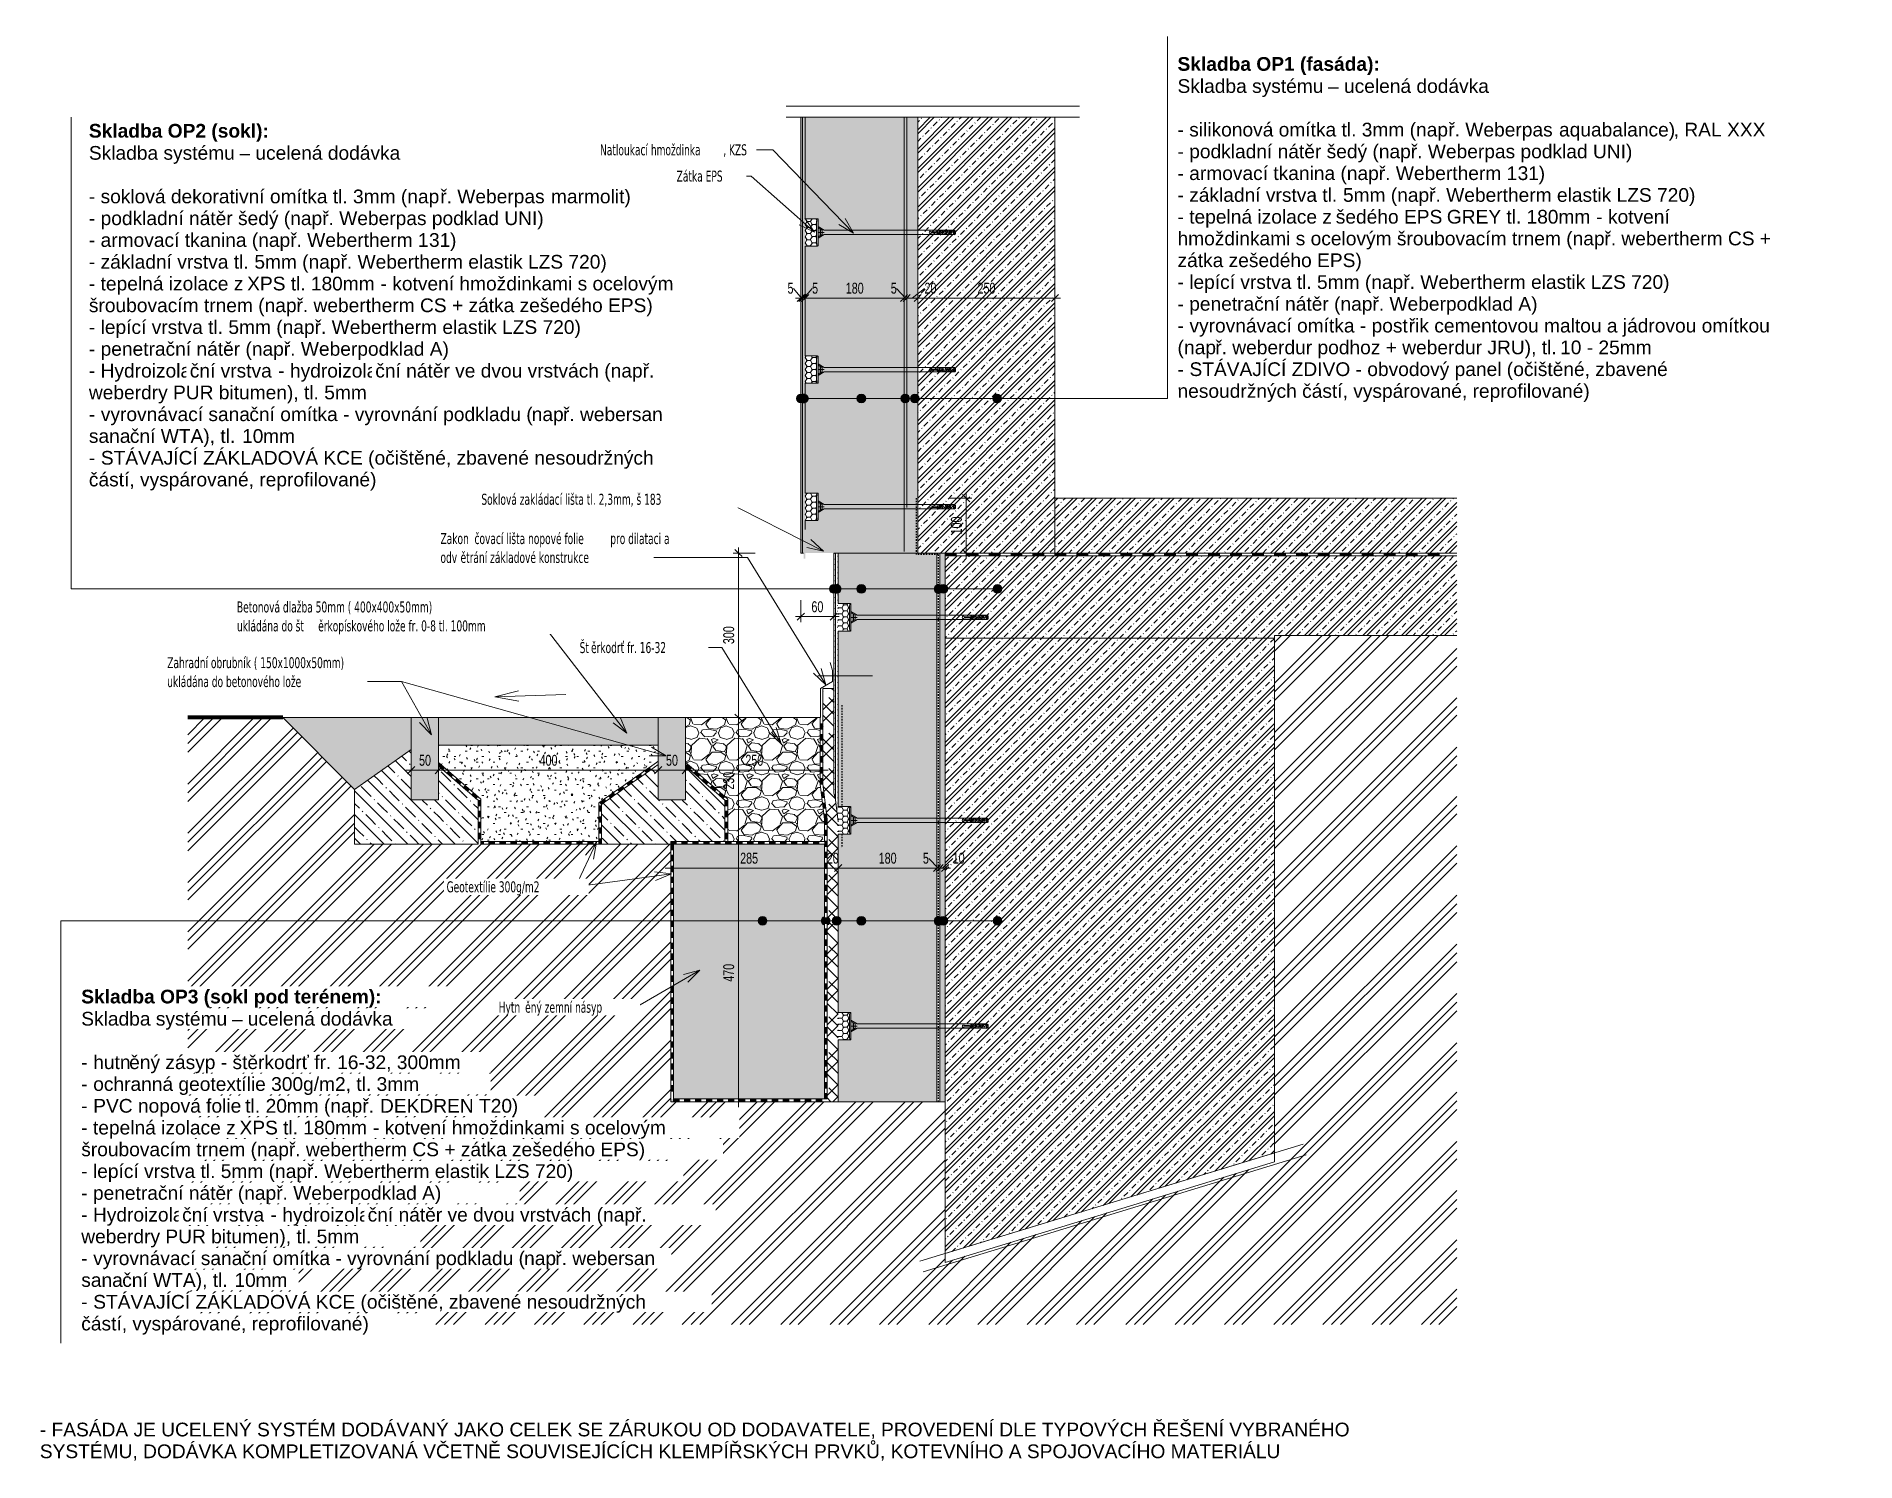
# Model space of a CAD drawing. Header units: millimetres. Extents: x 3130 to 6445, y 930 to 3528.
import ezdxf

# ---------------------------------------------------------------- set-up
doc = ezdxf.new("R2010")
doc.units = ezdxf.units.MM
doc.linetypes.add('3_Čárkovaná 2_5mm', pattern=[5, 2.5, -2.5])
for name, color, linetype, lineweight in [('A-ANNO-DIMS', 211, 'Continuous', 9), ('A-ANNO-DIMS-10', 211, 'Continuous', 9), ('A-DETL', 90, 'Continuous', 18), ('A-DETL-GENF', 92, 'Continuous', 18), ('A-DETL-THIN', 151, 'Continuous', 18), ('A-DETL-WIDE', 214, 'Continuous', 100), ('G-ANNO-TEXT', 231, 'Continuous', 9)]:
    doc.layers.add(name, color=color, linetype=linetype, lineweight=lineweight)
doc.styles.add('Arial', font='arial.ttf', dxfattribs={"height": 25})
doc.styles.add('Arial_1', font='arial.ttf', dxfattribs={"width": 0.7, "height": 20})
doc.styles.add('Arial_B', font='arialbd.ttf', dxfattribs={"height": 25})
doc.styles.add('Tahoma', font='tahoma.ttf', dxfattribs={"width": 0.7, "height": 20})
doc.styles.add('Tahoma_B', font='tahomabd.ttf', dxfattribs={"width": 0.7, "height": 20})
doc.dimstyles.new('Vnitřní_-_průhledné', dxfattribs={"dimscale": 304.8, "dimtxt": 20.405188, "dimasz": 0.042651, "dimexe": 0.032808, "dimexo": 0.0625, "dimgap": 0.006562, "dimtad": 1, "dimdec": 0, "dimrnd": 5, "dimzin": 0, "dimdsep": 46, "dimtxsty": 'Arial_1', "dimblk1": 'OBLIQUE', "dimblk2": 'OBLIQUE', "dimsah": 1, "dimcen": 0.09, "dimdle": 0.032808, "dimazin": 0, "dimtfac": 1, "dimtdec": 4, "dimtix": 1, "dimtmove": 1, "dimatfit": 3, "dimfxl": 0.098425, "dimfxlon": 1, "dimtvp": 1, "dimtolj": 1, "dimtzin": 0, "dimarcsym": 2})
doc.dimstyles.new('Vnitřní_-_průhledné_1', dxfattribs={"dimscale": 304.8, "dimtxt": 20.405188, "dimasz": 0.042651, "dimexe": 0.032808, "dimexo": 0.0625, "dimgap": 0.006562, "dimtad": 1, "dimdec": 0, "dimrnd": 5, "dimzin": 0, "dimdsep": 46, "dimtxsty": 'Arial_1', "dimblk1": 'OBLIQUE', "dimblk2": 'OBLIQUE', "dimsah": 1, "dimcen": 0.09, "dimdle": 0.032808, "dimazin": 0, "dimtfac": 1, "dimtdec": 4, "dimtix": 1, "dimtmove": 0, "dimatfit": 3, "dimfxl": 0.098425, "dimfxlon": 1, "dimtvp": 1, "dimtolj": 1, "dimtzin": 0, "dimarcsym": 2})
doc.dimstyles.new('Vnitřní_-_průhledné_2', dxfattribs={"dimscale": 304.8, "dimtxt": 20.405188, "dimasz": 0, "dimexe": 0.032808, "dimexo": 0.0625, "dimgap": 0.006562, "dimtad": 1, "dimdec": 0, "dimrnd": 5, "dimzin": 0, "dimdsep": 46, "dimtxsty": 'Arial_1', "dimblk1": 'OBLIQUE', "dimblk2": 'NONE', "dimsah": 1, "dimcen": 0.09, "dimdle": 0.032808, "dimazin": 0, "dimtfac": 1, "dimtdec": 4, "dimtix": 1, "dimtmove": 0, "dimatfit": 3, "dimfxl": 0.098425, "dimfxlon": 1, "dimtvp": 1, "dimtolj": 1, "dimtzin": 0, "dimarcsym": 2})
doc.dimstyles.new('Vnitřní_-_průhledné_3', dxfattribs={"dimscale": 304.8, "dimtxt": 20.405188, "dimasz": 0, "dimexe": 0.032808, "dimexo": 0.0625, "dimgap": 0.006562, "dimtad": 1, "dimdec": 0, "dimrnd": 5, "dimzin": 0, "dimdsep": 46, "dimtxsty": 'Arial_1', "dimblk1": 'NONE', "dimblk2": 'NONE', "dimsah": 1, "dimcen": 0.09, "dimdle": 0.032808, "dimazin": 0, "dimtfac": 1, "dimtdec": 4, "dimtix": 1, "dimtmove": 0, "dimatfit": 3, "dimfxl": 0.098425, "dimfxlon": 1, "dimtvp": 1, "dimtolj": 1, "dimtzin": 0, "dimarcsym": 2})
doc.dimstyles.new('Vnitřní_-_průhledné_4', dxfattribs={"dimscale": 304.8, "dimtxt": 20.405188, "dimasz": 0, "dimexe": 0.032808, "dimexo": 0.0625, "dimgap": 0.006562, "dimtad": 1, "dimdec": 0, "dimrnd": 5, "dimzin": 0, "dimdsep": 46, "dimtxsty": 'Arial_1', "dimblk1": 'NONE', "dimblk2": 'OBLIQUE', "dimsah": 1, "dimcen": 0.09, "dimdle": 0.032808, "dimazin": 0, "dimtfac": 1, "dimtdec": 4, "dimtix": 1, "dimtmove": 0, "dimatfit": 3, "dimfxl": 0.098425, "dimfxlon": 1, "dimtvp": 1, "dimtolj": 1, "dimtzin": 0, "dimarcsym": 2})
pattern_1 = [(45, (0, 0), (-17.67767, 17.67767), []), (45, (7.5, 0), (-17.67767, 17.67767), []), (45, (21.4, 0), (-17.67767, 17.67767), [10, -5, 1, -5])]
pattern_2 = [(0, (0, 0), (10, 10), [1, -9]), (0, (5, 5), (10, 10), [1, -9])]
pattern_3 = [(0, (0, 0), (9.525, 5.5), [6.35, -12.7]), (120, (0, 0), (-9.5256397, 5.498892), [6.35, -12.7]), (60, (0, 0), (-0.0006397, 10.998892), [0, -12.7, 6.35, 0])]
pattern_4 = [(315, (0, 0), (21.55261, 21.55261), []), (315, (0, 20.32), (21.55261, 21.55261), [12.7, -7.62, 1.27, -7.62, -12.7]), (315, (0, 20.32), (21.55261, 21.55261), [-29.21, 12.7, 0])]

msp = doc.modelspace()

# ---------------------------------------------------------------- texts
at = {"layer": 'G-ANNO-TEXT', "color": 7, "char_height": 25, "attachment_point": 1, "bg_fill": 3, "box_fill_scale": 1.25, "bg_fill_color": 256, "bg_fill_true_color": 13158600, "bg_fill_transparency": 0}
for s, insert, width, style in [('Skladba OP2 (sokl):', (3225.9, 3368), 396.034, 'Arial_B'), ('- soklová dekorativní omítka tl. 3mm (nap', (3225.9, 3248.3), 776.033, 'Arial'), ('- ', (3212, 1670.4), 26.456, 'Arial'), ('- FASÁDA JE UCELENÝ SYSTÉM DODÁVANÝ JAKO CELEK SE ZÁRUKOU OD DODAVATELE, PROVEDENÍ DLE TYPOVÝCH ŘEŠENÍ VYBRANÉHO ', (3136.5, 1001), 2899.704, 'Arial')]:
    msp.add_mtext(s, dxfattribs=dict(at, insert=insert, width=width, style=style))
at = {"layer": 'G-ANNO-TEXT', "color": 1, "char_height": 20, "attachment_point": 1, "style": 'Tahoma_B', "bg_fill": 3, "box_fill_scale": 1.25, "bg_fill_color": 256, "bg_fill_true_color": 13158600, "bg_fill_transparency": 0}
for s, insert, width in [('Zakon', (3866.6, 2622.3), 75.198), ('Betonová dlažba 50mm ( 400x400x50mm)', (3495.7, 2497.6), 520.215)]:
    msp.add_mtext(s, dxfattribs=dict(at, insert=insert, width=width))

# ---------------------------------------------------------------- blocks, each defined once
blk = doc.blocks.new('BP_HYDROIZOLACE NOVÁ - Hydroizolace 1_2-1193752-Sokl - okapový chodník')
at = {"layer": 'A-DETL-GENF'}
for points in [[(0, 5), (0, 0), (20, 0), (20, 5)], [(40, 5), (40, 0), (60, 0), (60, 5)], [(80, 5), (80, 0), (100, 0), (100, 5)], [(120, 5), (120, 0), (140, 0), (140, 5)], [(160, 5), (160, 0), (180, 0), (180, 5)], [(200, 5), (200, 0), (220, 0), (220, 5)], [(240, 5), (240, 0), (260, 0), (260, 5)], [(280, 5), (280, 0), (300, 0), (300, 5)], [(320, 5), (320, 0), (340, 0), (340, 5)], [(360, 5), (360, 0), (380, 0), (380, 5)], [(400, 5), (400, 0), (420, 0), (420, 5)], [(440, 5), (440, 0), (460, 0), (460, 5)], [(480, 5), (480, 0), (500, 0), (500, 5)], [(520, 5), (520, 0), (540, 0), (540, 5)], [(560, 5), (560, 0), (580, 0), (580, 5)], [(600, 5), (600, 0), (620, 0), (620, 5)], [(640, 5), (640, 0), (660, 0), (660, 5)], [(680, 5), (680, 0), (700, 0), (700, 5)], [(720, 5), (720, 0), (740, 0), (740, 5)], [(760, 5), (760, 0), (780, 0), (780, 5)], [(800, 5), (800, 0), (820, 0), (820, 5)], [(840, 5), (840, 0), (860, 0), (860, 5)], [(880, 5), (880, 0), (900, 0), (900, 5)]]:
    blk.add_hatch(color=256, dxfattribs=at).paths.add_polyline_path(points)
for p, q in [((20, 5), (0, 5)), ((0, 5), (0, 0)), ((0, 0), (20, 0)), ((20, 5), (40, 5)), ((20, 0), (20, 5)), ((20, 0), (40, 0)), ((60, 5), (40, 5)), ((40, 5), (40, 0)), ((60, 5), (80, 5)), ((60, 0), (60, 5)), ((60, 0), (80, 0)), ((100, 5), (80, 5)), ((80, 5), (80, 0)), ((80, 0), (100, 0)), ((100, 5), (120, 5)), ((100, 0), (100, 5)), ((100, 0), (120, 0)), ((140, 5), (120, 5)), ((120, 5), (120, 0)), ((120, 0), (140, 0)), ((140, 5), (160, 5)), ((140, 0), (140, 5)), ((140, 0), (160, 0)), ((180, 5), (160, 5)), ((160, 5), (160, 0)), ((160, 0), (180, 0)), ((180, 5), (200, 5)), ((180, 0), (180, 5)), ((180, 0), (200, 0)), ((220, 5), (200, 5)), ((200, 5), (200, 0)), ((200, 0), (220, 0)), ((220, 5), (240, 5)), ((220, 0), (220, 5)), ((220, 0), (240, 0)), ((260, 5), (240, 5)), ((240, 5), (240, 0)), ((240, 0), (260, 0)), ((260, 5), (280, 5)), ((260, 0), (260, 5)), ((260, 0), (280, 0)), ((300, 5), (280, 5)), ((280, 5), (280, 0)), ((280, 0), (300, 0)), ((300, 5), (320, 5)), ((300, 0), (300, 5)), ((300, 0), (320, 0)), ((340, 5), (320, 5)), ((320, 5), (320, 0)), ((320, 0), (340, 0)), ((340, 5), (360, 5)), ((340, 0), (340, 5)), ((340, 0), (360, 0)), ((380, 5), (360, 5)), ((360, 5), (360, 0)), ((360, 0), (380, 0)), ((380, 5), (400, 5)), ((380, 0), (380, 5)), ((380, 0), (400, 0)), ((420, 5), (400, 5)), ((400, 5), (400, 0)), ((400, 0), (420, 0)), ((420, 5), (440, 5)), ((420, 0), (420, 5)), ((420, 0), (440, 0)), ((460, 5), (440, 5)), ((440, 5), (440, 0)), ((440, 0), (460, 0)), ((460, 5), (480, 5)), ((460, 0), (460, 5)), ((460, 0), (480, 0)), ((500, 5), (480, 5)), ((480, 5), (480, 0)), ((480, 0), (500, 0)), ((500, 5), (520, 5)), ((500, 0), (500, 5)), ((500, 0), (520, 0)), ((540, 5), (520, 5)), ((520, 5), (520, 0)), ((520, 0), (540, 0)), ((540, 5), (560, 5)), ((540, 0), (540, 5)), ((540, 0), (560, 0)), ((580, 5), (560, 5)), ((560, 5), (560, 0)), ((560, 0), (580, 0)), ((580, 5), (600, 5)), ((580, 0), (580, 5)), ((580, 0), (600, 0)), ((620, 5), (600, 5)), ((600, 5), (600, 0)), ((600, 0), (620, 0)), ((620, 5), (640, 5)), ((620, 0), (620, 5)), ((620, 0), (640, 0)), ((660, 5), (640, 5)), ((640, 5), (640, 0)), ((640, 0), (660, 0)), ((660, 5), (680, 5)), ((660, 0), (660, 5)), ((660, 0), (680, 0)), ((700, 5), (680, 5)), ((680, 5), (680, 0)), ((680, 0), (700, 0)), ((700, 5), (720, 5)), ((700, 0), (700, 5)), ((700, 0), (720, 0)), ((740, 5), (720, 5)), ((720, 5), (720, 0)), ((720, 0), (740, 0)), ((740, 5), (760, 5)), ((740, 0), (740, 5)), ((740, 0), (760, 0)), ((780, 5), (760, 5)), ((760, 5), (760, 0)), ((760, 0), (780, 0)), ((780, 5), (800, 5)), ((780, 0), (780, 5)), ((780, 0), (800, 0)), ((820, 5), (800, 5)), ((800, 5), (800, 0)), ((800, 0), (820, 0)), ((820, 5), (840, 5)), ((820, 0), (820, 5)), ((820, 0), (840, 0)), ((860, 5), (840, 5)), ((840, 5), (840, 0)), ((840, 0), (860, 0)), ((860, 5), (880, 5)), ((860, 0), (860, 5)), ((860, 0), (880, 0)), ((900, 5), (880, 5)), ((880, 5), (880, 0)), ((880, 0), (900, 0)), ((900, 5), (932.2, 5)), ((900, 0), (900, 5)), ((900, 0), (932.2, 0)), ((40, 0), (60, 0))]:
    blk.add_line(p, q, dxfattribs=at)
blk = doc.blocks.new('BP_HYDROIZOLACE NOVÁ 2 - Geotextilie 1_10-1193764-Sokl - okapový chodník')
at = {"layer": 'A-DETL-GENF'}
for points in [[(0, 0), (10, 0), (10, 5), (0, 5)], [(20, 0), (30, 0), (30, 5), (20, 5)], [(40, 0), (50, 0), (50, 5), (40, 5)], [(60, 0), (70, 0), (70, 5), (60, 5)], [(80, 0), (90, 0), (90, 5), (80, 5)], [(100, 0), (110, 0), (110, 5), (100, 5)], [(120, 0), (130, 0), (130, 5), (120, 5)], [(140, 0), (150, 0), (150, 5), (140, 5)], [(160, 0), (170, 0), (170, 5), (160, 5)], [(180, 0), (190, 0), (190, 5), (180, 5)], [(200, 0), (210, 0), (210, 5), (200, 5)], [(220, 0), (230, 0), (230, 5), (220, 5)], [(240, 0), (250, 0), (250, 5), (240, 5)], [(260, 0), (270, 0), (270, 5), (260, 5)], [(280, 0), (290, 0), (290, 5), (280, 5)], [(300, 0), (310, 0), (310, 5), (300, 5)], [(320, 0), (330, 0), (330, 5), (320, 5)], [(340, 0), (350, 0), (350, 5), (340, 5)], [(360, 0), (370, 0), (370, 5), (360, 5)], [(380, 0), (390, 0), (390, 5), (380, 5)], [(400, 0), (410, 0), (410, 5), (400, 5)], [(420, 0), (430, 0), (430, 5), (420, 5)], [(440, 0), (450, 0), (450, 5), (440, 5)]]:
    blk.add_hatch(color=256, dxfattribs=at).paths.add_polyline_path(points)
for p, q in [((10, 5), (0, 5)), ((0, 0), (10, 0)), ((10, 5), (20, 5)), ((10, 0), (10, 5)), ((10, 0), (20, 0)), ((30, 5), (20, 5)), ((20, 5), (20, 0)), ((30, 5), (40, 5)), ((30, 0), (30, 5)), ((30, 0), (40, 0)), ((50, 5), (40, 5)), ((40, 5), (40, 0)), ((40, 0), (50, 0)), ((50, 5), (60, 5)), ((50, 0), (50, 5)), ((50, 0), (60, 0)), ((70, 5), (60, 5)), ((60, 5), (60, 0)), ((60, 0), (70, 0)), ((70, 5), (80, 5)), ((70, 0), (70, 5)), ((70, 0), (80, 0)), ((90, 5), (80, 5)), ((80, 5), (80, 0)), ((80, 0), (90, 0)), ((90, 5), (100, 5)), ((90, 0), (90, 5)), ((90, 0), (100, 0)), ((110, 5), (100, 5)), ((100, 5), (100, 0)), ((100, 0), (110, 0)), ((110, 5), (120, 5)), ((110, 0), (110, 5)), ((110, 0), (120, 0)), ((130, 5), (120, 5)), ((120, 5), (120, 0)), ((120, 0), (130, 0)), ((130, 5), (140, 5)), ((130, 0), (130, 5)), ((130, 0), (140, 0)), ((150, 5), (140, 5)), ((140, 5), (140, 0)), ((140, 0), (150, 0)), ((150, 5), (160, 5)), ((150, 0), (150, 5)), ((150, 0), (160, 0)), ((170, 5), (160, 5)), ((160, 5), (160, 0)), ((160, 0), (170, 0)), ((170, 5), (180, 5)), ((170, 0), (170, 5)), ((170, 0), (180, 0)), ((190, 5), (180, 5)), ((180, 5), (180, 0)), ((180, 0), (190, 0)), ((190, 5), (200, 5)), ((190, 0), (190, 5)), ((190, 0), (200, 0)), ((210, 5), (200, 5)), ((200, 5), (200, 0)), ((200, 0), (210, 0)), ((210, 5), (220, 5)), ((210, 0), (210, 5)), ((210, 0), (220, 0)), ((230, 5), (220, 5)), ((220, 5), (220, 0)), ((220, 0), (230, 0)), ((230, 5), (240, 5)), ((230, 0), (230, 5)), ((230, 0), (240, 0)), ((250, 5), (240, 5)), ((240, 5), (240, 0)), ((240, 0), (250, 0)), ((250, 5), (260, 5)), ((250, 0), (250, 5)), ((250, 0), (260, 0)), ((270, 5), (260, 5)), ((260, 5), (260, 0)), ((260, 0), (270, 0)), ((270, 5), (280, 5)), ((270, 0), (270, 5)), ((270, 0), (280, 0)), ((290, 5), (280, 5)), ((280, 5), (280, 0)), ((280, 0), (290, 0)), ((290, 5), (300, 5)), ((290, 0), (290, 5)), ((290, 0), (300, 0)), ((310, 5), (300, 5)), ((300, 5), (300, 0)), ((300, 0), (310, 0)), ((310, 5), (320, 5)), ((310, 0), (310, 5)), ((310, 0), (320, 0)), ((330, 5), (320, 5)), ((320, 5), (320, 0)), ((320, 0), (330, 0)), ((330, 5), (340, 5)), ((330, 0), (330, 5)), ((330, 0), (340, 0)), ((350, 5), (340, 5)), ((340, 5), (340, 0)), ((340, 0), (350, 0)), ((350, 5), (360, 5)), ((350, 0), (350, 5)), ((350, 0), (360, 0)), ((370, 5), (360, 5)), ((360, 5), (360, 0)), ((360, 0), (370, 0)), ((370, 5), (380, 5)), ((370, 0), (370, 5)), ((370, 0), (380, 0)), ((390, 5), (380, 5)), ((380, 5), (380, 0)), ((380, 0), (390, 0)), ((390, 5), (400, 5)), ((390, 0), (390, 5)), ((390, 0), (400, 0)), ((410, 5), (400, 5)), ((400, 5), (400, 0)), ((400, 0), (410, 0)), ((410, 5), (420, 5)), ((410, 0), (410, 5)), ((410, 0), (420, 0)), ((430, 5), (420, 5)), ((420, 5), (420, 0)), ((420, 0), (430, 0)), ((430, 5), (440, 5)), ((430, 0), (430, 5)), ((430, 0), (440, 0)), ((450, 5), (440, 5)), ((440, 5), (440, 0)), ((440, 0), (450, 0)), ((450, 5), (464.3, 5)), ((450, 0), (450, 5)), ((450, 0), (464.3, 0)), ((20, 0), (30, 0))]:
    blk.add_line(p, q, dxfattribs=at)
blk = doc.blocks.new('BP_HYDROIZOLACE NOVÁ 2 - Geotextilie 1_10-1502278-Sokl - okapový chodník')
at = {"layer": 'A-DETL-GENF'}
for points in [[(5, 0), (10, 0), (10, 5), (5, 5)], [(20, 0), (30, 0), (30, 5), (20, 5)], [(40, 0), (50, 0), (50, 5), (40, 5)], [(60, 0), (70, 0), (70, 5), (60, 5)], [(80, 0), (90, 0), (90, 5), (80, 5)], [(100, 0), (110, 0), (110, 5), (100, 5)], [(120, 0), (130, 0), (130, 5), (120, 5)], [(140, 0), (150, 0), (150, 5), (140, 5)], [(160, 0), (170, 0), (170, 5), (160, 5)], [(180, 0), (190, 0), (190, 5), (180, 5)], [(200, 0), (210, 0), (210, 5), (200, 5)]]:
    blk.add_hatch(color=256, dxfattribs=at).paths.add_polyline_path(points)
for p, q in [((5, 0), (10, 0)), ((10, 0), (10, 5)), ((10, 0), (20, 0)), ((20, 5), (20, 0)), ((30, 0), (30, 5)), ((30, 0), (40, 0)), ((40, 5), (40, 0)), ((40, 0), (50, 0)), ((50, 0), (50, 5)), ((50, 0), (60, 0)), ((60, 5), (60, 0)), ((60, 0), (70, 0)), ((70, 0), (70, 5)), ((70, 0), (80, 0)), ((80, 5), (80, 0)), ((80, 0), (90, 0)), ((90, 0), (90, 5)), ((90, 0), (100, 0)), ((100, 5), (100, 0)), ((100, 0), (110, 0)), ((110, 0), (110, 5)), ((110, 0), (120, 0)), ((120, 5), (120, 0)), ((120, 0), (130, 0)), ((130, 0), (130, 5)), ((130, 0), (140, 0)), ((140, 5), (140, 0)), ((140, 0), (150, 0)), ((150, 0), (150, 5)), ((150, 0), (160, 0)), ((160, 5), (160, 0)), ((160, 0), (170, 0)), ((170, 0), (170, 5)), ((170, 0), (180, 0)), ((180, 5), (180, 0)), ((180, 0), (190, 0)), ((190, 0), (190, 5)), ((190, 0), (200, 0)), ((200, 5), (200, 0)), ((200, 0), (210, 0)), ((210, 0), (210, 5)), ((210, 0), (220, 0)), ((20, 0), (30, 0))]:
    blk.add_line(p, q, dxfattribs=at)
blk = doc.blocks.new('BP_HYDROIZOLACE NOVÁ 2 - Geotextilie 1_10-1193774-Sokl - okapový chodník')
at = {"layer": 'A-DETL-GENF'}
for points in [[(0, 0), (10, 0), (10, 5), (0, 5)], [(20, 0), (30, 0), (30, 5), (20, 5)], [(40, 0), (50, 0), (50, 5), (40, 5)], [(60, 0), (70, 0), (70, 5), (60, 5)], [(80, 0), (90, 0), (90, 5), (80, 5)], [(100, 0), (110, 0), (110, 5), (100, 5)], [(120, 0), (130, 0), (130, 5), (120, 5)], [(140, 0), (150, 0), (150, 5), (140, 5)], [(160, 0), (170, 0), (170, 5), (160, 5)], [(180, 0), (190, 0), (190, 5), (180, 5)], [(200, 0), (210, 0), (210, 5), (200, 5)], [(220, 0), (230, 0), (230, 5), (220, 5)], [(240, 0), (250, 0), (250, 5), (240, 5)], [(260, 0), (270, 0), (270, 5), (260, 5)], [(280, 0), (290, 0), (290, 5), (280, 5)], [(300, 0), (310, 0), (310, 5), (300, 5)], [(320, 0), (330, 0), (330, 5), (320, 5)], [(340, 0), (350, 0), (350, 5), (340, 5)], [(360, 0), (370, 0), (370, 5), (360, 5)], [(380, 0), (390, 0), (390, 5), (380, 5)], [(400, 0), (410, 0), (410, 5), (400, 5)], [(420, 0), (430, 0), (430, 5), (420, 5)], [(440, 0), (450, 0), (450, 5), (440, 5)], [(460, 0), (470, 0), (470, 5), (460, 5)], [(480, 0), (490, 0), (490, 5), (480, 5)], [(500, 0), (510, 0), (509.4, 5), (509.4, 5), (500, 5)]]:
    blk.add_hatch(color=256, dxfattribs=at).paths.add_polyline_path(points)
for p, q in [((10, 5), (0, 5)), ((0, 0), (10, 0)), ((10, 5), (20, 5)), ((10, 0), (10, 5)), ((10, 0), (20, 0)), ((30, 5), (20, 5)), ((20, 5), (20, 0)), ((30, 5), (40, 5)), ((30, 0), (30, 5)), ((30, 0), (40, 0)), ((50, 5), (40, 5)), ((40, 5), (40, 0)), ((40, 0), (50, 0)), ((50, 5), (60, 5)), ((50, 0), (50, 5)), ((50, 0), (60, 0)), ((70, 5), (60, 5)), ((60, 5), (60, 0)), ((60, 0), (70, 0)), ((70, 5), (80, 5)), ((70, 0), (70, 5)), ((70, 0), (80, 0)), ((90, 5), (80, 5)), ((80, 5), (80, 0)), ((80, 0), (90, 0)), ((90, 5), (100, 5)), ((90, 0), (90, 5)), ((90, 0), (100, 0)), ((110, 5), (100, 5)), ((100, 5), (100, 0)), ((100, 0), (110, 0)), ((110, 5), (120, 5)), ((110, 0), (110, 5)), ((110, 0), (120, 0)), ((130, 5), (120, 5)), ((120, 5), (120, 0)), ((120, 0), (130, 0)), ((130, 5), (140, 5)), ((130, 0), (130, 5)), ((130, 0), (140, 0)), ((150, 5), (140, 5)), ((140, 5), (140, 0)), ((140, 0), (150, 0)), ((150, 5), (160, 5)), ((150, 0), (150, 5)), ((150, 0), (160, 0)), ((170, 5), (160, 5)), ((160, 5), (160, 0)), ((160, 0), (170, 0)), ((170, 5), (180, 5)), ((170, 0), (170, 5)), ((170, 0), (180, 0)), ((190, 5), (180, 5)), ((180, 5), (180, 0)), ((180, 0), (190, 0)), ((190, 5), (200, 5)), ((190, 0), (190, 5)), ((190, 0), (200, 0)), ((210, 5), (200, 5)), ((200, 5), (200, 0)), ((200, 0), (210, 0)), ((210, 5), (220, 5)), ((210, 0), (210, 5)), ((210, 0), (220, 0)), ((230, 5), (220, 5)), ((220, 5), (220, 0)), ((220, 0), (230, 0)), ((230, 5), (240, 5)), ((230, 0), (230, 5)), ((230, 0), (240, 0)), ((250, 5), (240, 5)), ((240, 5), (240, 0)), ((240, 0), (250, 0)), ((250, 5), (260, 5)), ((250, 0), (250, 5)), ((250, 0), (260, 0)), ((270, 5), (260, 5)), ((260, 5), (260, 0)), ((260, 0), (270, 0)), ((270, 5), (280, 5)), ((270, 0), (270, 5)), ((270, 0), (280, 0)), ((290, 5), (280, 5)), ((280, 5), (280, 0)), ((280, 0), (290, 0)), ((290, 5), (300, 5)), ((290, 0), (290, 5)), ((290, 0), (300, 0)), ((310, 5), (300, 5)), ((300, 5), (300, 0)), ((300, 0), (310, 0)), ((310, 5), (320, 5)), ((310, 0), (310, 5)), ((310, 0), (320, 0)), ((330, 5), (320, 5)), ((320, 5), (320, 0)), ((320, 0), (330, 0)), ((330, 5), (340, 5)), ((330, 0), (330, 5)), ((330, 0), (340, 0)), ((350, 5), (340, 5)), ((340, 5), (340, 0)), ((340, 0), (350, 0)), ((350, 5), (360, 5)), ((350, 0), (350, 5)), ((350, 0), (360, 0)), ((370, 5), (360, 5)), ((360, 5), (360, 0)), ((360, 0), (370, 0)), ((370, 5), (380, 5)), ((370, 0), (370, 5)), ((370, 0), (380, 0)), ((390, 5), (380, 5)), ((380, 5), (380, 0)), ((380, 0), (390, 0)), ((390, 5), (400, 5)), ((390, 0), (390, 5)), ((390, 0), (400, 0)), ((410, 5), (400, 5)), ((400, 5), (400, 0)), ((400, 0), (410, 0)), ((410, 5), (420, 5)), ((410, 0), (410, 5)), ((410, 0), (420, 0)), ((430, 5), (420, 5)), ((420, 5), (420, 0)), ((420, 0), (430, 0)), ((430, 5), (440, 5)), ((430, 0), (430, 5)), ((430, 0), (440, 0)), ((450, 5), (440, 5)), ((440, 5), (440, 0)), ((440, 0), (450, 0)), ((450, 5), (460, 5)), ((450, 0), (450, 5)), ((450, 0), (460, 0)), ((464.3, 5), (460, 5)), ((460, 5), (460, 0)), ((460, 0), (470, 0)), ((470, 5), (469.3, 5)), ((470, 5), (480, 5)), ((470, 0), (470, 5)), ((470, 0), (480, 0)), ((490, 5), (480, 5)), ((480, 5), (480, 0)), ((480, 0), (490, 0)), ((490, 5), (500, 5)), ((490, 0), (490, 5)), ((490, 0), (500, 0)), ((509.4, 5), (500, 5)), ((500, 5), (500, 0)), ((500, 0), (510, 0)), ((20, 0), (30, 0))]:
    blk.add_line(p, q, dxfattribs=at)
blk = doc.blocks.new('BP_HYDROIZOLACE NOVÁ 2 - Geotextilie 1_10-1193772-Sokl - okapový chodník')
at = {"layer": 'A-DETL-GENF'}
for points in [[(0, 0), (10, 0), (10, 5), (0, 5)], [(20, 0), (30, 0), (30, 5), (20, 5)], [(40, 0), (50, 0), (50, 5), (40, 5)]]:
    blk.add_hatch(color=256, dxfattribs=at).paths.add_polyline_path(points)
for p, q in [((10, 5), (0, 5)), ((0, 5), (0, 0)), ((0, 0), (10, 0)), ((10, 5), (20, 5)), ((10, 0), (10, 5)), ((10, 0), (20, 0)), ((30, 5), (20, 5)), ((20, 5), (20, 0)), ((30, 5), (40, 5)), ((30, 0), (30, 5)), ((30, 0), (40, 0)), ((50, 5), (40, 5)), ((40, 5), (40, 0)), ((40, 0), (50, 0)), ((50, 5), (64.5, 5)), ((50, 0), (50, 5)), ((50, 0), (64.5, 0)), ((20, 0), (30, 0))]:
    blk.add_line(p, q, dxfattribs=at)
blk = doc.blocks.new('BP_HYDROIZOLACE NOVÁ 2 - Geotextilie 1_10-1502276-Sokl - okapový chodník')
at = {"layer": 'A-DETL-GENF'}
for points in [[(0, 0), (10, 0), (10, 5), (0, 5)], [(20, 0), (30, 0), (30, 5), (20, 5)], [(40, 0), (50, 0), (50, 5), (40, 5)], [(60, 0), (70, 0), (70, 5), (60, 5)], [(80, 0), (90, 0), (90, 5), (80, 5)], [(100, 0), (110, 0), (110, 5), (100, 5)]]:
    blk.add_hatch(color=256, dxfattribs=at).paths.add_polyline_path(points)
for p, q in [((10, 5), (0, 5)), ((0, 5), (0, 0)), ((0, 0), (10, 0)), ((10, 5), (20, 5)), ((10, 0), (10, 5)), ((10, 0), (20, 0)), ((30, 5), (20, 5)), ((20, 5), (20, 0)), ((30, 5), (40, 5)), ((30, 0), (30, 5)), ((30, 0), (40, 0)), ((50, 5), (40, 5)), ((40, 5), (40, 0)), ((40, 0), (50, 0)), ((50, 5), (60, 5)), ((50, 0), (50, 5)), ((50, 0), (60, 0)), ((70, 5), (60, 5)), ((60, 5), (60, 0)), ((60, 0), (70, 0)), ((70, 5), (80, 5)), ((70, 0), (70, 5)), ((70, 0), (80, 0)), ((90, 5), (80, 5)), ((80, 5), (80, 0)), ((80, 0), (90, 0)), ((90, 5), (100, 5)), ((90, 0), (90, 5)), ((90, 0), (100, 0)), ((110, 5), (100, 5)), ((100, 5), (100, 0)), ((100, 0), (110, 0)), ((110, 5), (121, 5)), ((110, 0), (110, 5)), ((110, 0), (121, 0)), ((20, 0), (30, 0))]:
    blk.add_line(p, q, dxfattribs=at)
blk = doc.blocks.new('BP_HYDROIZOLACE NOVÁ 2 - Geotextilie 1_10-1193770-Sokl - okapový chodník')
at = {"layer": 'A-DETL-GENF'}
for points in [[(0, 0), (10, 0), (10, 5), (0, 5)], [(20, 0), (30, 0), (30, 5), (20, 5)], [(40, 0), (50, 0), (50, 5), (40, 5)], [(60, 0), (70, 0), (70, 5), (60, 5)], [(80, 0), (90, 0), (90, 5), (80, 5)], [(100, 0), (110, 0), (110, 5), (100, 5)], [(120, 0), (130, 0), (130, 5), (120, 5)], [(140, 0), (150, 0), (150, 5), (140, 5)], [(160, 0), (170, 0), (170, 5), (160, 5)], [(180, 0), (190, 0), (190, 5), (180, 5)], [(200, 0), (210, 0), (210, 5), (200, 5)], [(220, 0), (230, 0), (230, 5), (220, 5)], [(240, 0), (250, 0), (250, 5), (240, 5)], [(260, 0), (270, 0), (270, 5), (260, 5)]]:
    blk.add_hatch(color=256, dxfattribs=at).paths.add_polyline_path(points)
for p, q in [((10, 5), (0, 5)), ((0, 5), (0, 0)), ((0, 0), (10, 0)), ((10, 5), (20, 5)), ((10, 0), (10, 5)), ((10, 0), (20, 0)), ((30, 5), (20, 5)), ((20, 5), (20, 0)), ((30, 5), (40, 5)), ((30, 0), (30, 5)), ((30, 0), (40, 0)), ((50, 5), (40, 5)), ((40, 5), (40, 0)), ((40, 0), (50, 0)), ((50, 5), (60, 5)), ((50, 0), (50, 5)), ((50, 0), (60, 0)), ((70, 5), (60, 5)), ((60, 5), (60, 0)), ((60, 0), (70, 0)), ((70, 5), (80, 5)), ((70, 0), (70, 5)), ((70, 0), (80, 0)), ((90, 5), (80, 5)), ((80, 5), (80, 0)), ((80, 0), (90, 0)), ((90, 5), (100, 5)), ((90, 0), (90, 5)), ((90, 0), (100, 0)), ((110, 5), (100, 5)), ((100, 5), (100, 0)), ((100, 0), (110, 0)), ((110, 5), (120, 5)), ((110, 0), (110, 5)), ((110, 0), (120, 0)), ((130, 5), (120, 5)), ((120, 5), (120, 0)), ((120, 0), (130, 0)), ((130, 5), (140, 5)), ((130, 0), (130, 5)), ((130, 0), (140, 0)), ((150, 5), (140, 5)), ((140, 5), (140, 0)), ((140, 0), (150, 0)), ((150, 5), (160, 5)), ((150, 0), (150, 5)), ((150, 0), (160, 0)), ((170, 5), (160, 5)), ((160, 5), (160, 0)), ((160, 0), (170, 0)), ((170, 5), (180, 5)), ((170, 0), (170, 5)), ((170, 0), (180, 0)), ((190, 5), (180, 5)), ((180, 5), (180, 0)), ((180, 0), (190, 0)), ((190, 5), (200, 5)), ((190, 0), (190, 5)), ((190, 0), (200, 0)), ((210, 5), (200, 5)), ((200, 5), (200, 0)), ((200, 0), (210, 0)), ((210, 5), (220, 5)), ((210, 0), (210, 5)), ((210, 0), (220, 0)), ((230, 5), (220, 5)), ((220, 5), (220, 0)), ((220, 0), (230, 0)), ((230, 5), (240, 5)), ((230, 0), (230, 5)), ((230, 0), (240, 0)), ((250, 5), (240, 5)), ((240, 5), (240, 0)), ((240, 0), (250, 0)), ((250, 5), (260, 5)), ((250, 0), (250, 5)), ((250, 0), (260, 0)), ((270, 5), (260, 5)), ((260, 5), (260, 0)), ((260, 0), (270, 0)), ((270, 5), (280, 5)), ((270, 0), (270, 5)), ((270, 0), (280, 0)), ((20, 0), (30, 0))]:
    blk.add_line(p, q, dxfattribs=at)
blk = doc.blocks.new('BP_HYDROIZOLACE NOVÁ 2 - Geotextilie 1_10-1193775-Sokl - okapový chodník')
at = {"layer": 'A-DETL-GENF'}
for points in [[(0, 0), (10, 0), (10, 5), (0, 5)], [(20, 0), (30, 0), (30, 5), (20, 5)], [(40, 0), (50, 0), (50, 5), (40, 5)], [(60, 0), (70, 0), (70, 5), (60, 5)], [(80, 0), (90, 0), (90, 5), (80, 5)]]:
    blk.add_hatch(color=256, dxfattribs=at).paths.add_polyline_path(points)
for p, q in [((10, 5), (0, 5)), ((0, 5), (0, 0)), ((0, 0), (10, 0)), ((10, 5), (20, 5)), ((10, 0), (10, 5)), ((10, 0), (20, 0)), ((30, 5), (20, 5)), ((20, 5), (20, 0)), ((30, 5), (40, 5)), ((30, 0), (30, 5)), ((30, 0), (40, 0)), ((50, 5), (40, 5)), ((40, 5), (40, 0)), ((40, 0), (50, 0)), ((50, 5), (60, 5)), ((50, 0), (50, 5)), ((50, 0), (60, 0)), ((70, 5), (60, 5)), ((60, 5), (60, 0)), ((60, 0), (70, 0)), ((70, 5), (80, 5)), ((70, 0), (70, 5)), ((70, 0), (80, 0)), ((90, 5), (80, 5)), ((80, 5), (80, 0)), ((80, 0), (90, 0)), ((90, 5), (95, 5)), ((90, 0), (90, 5)), ((90, 0), (95, 0)), ((20, 0), (30, 0))]:
    blk.add_line(p, q, dxfattribs=at)
blk = doc.blocks.new('BP_HYDROIZOLACE NOVÁ 2 - Geotextilie 1_10-1193776-Sokl - okapový chodník')
at = {"layer": 'A-DETL-GENF'}
for points in [[(0, 0), (10, 0), (10, 5), (0, 5)], [(20, 0), (30, 0), (30, 5), (20, 5)], [(40, 0), (50, 0), (50, 5), (40, 5)], [(60, 0), (70, 0), (70, 5), (60, 5)]]:
    blk.add_hatch(color=256, dxfattribs=at).paths.add_polyline_path(points)
for p, q in [((10, 5), (0, 5)), ((0, 5), (0, 0)), ((0, 0), (10, 0)), ((10, 5), (20, 5)), ((10, 0), (10, 5)), ((10, 0), (20, 0)), ((30, 5), (20, 5)), ((20, 5), (20, 0)), ((30, 5), (40, 5)), ((30, 0), (30, 5)), ((30, 0), (40, 0)), ((50, 5), (40, 5)), ((40, 5), (40, 0)), ((40, 0), (50, 0)), ((50, 5), (60, 5)), ((50, 0), (50, 5)), ((50, 0), (60, 0)), ((70, 5), (60, 5)), ((60, 5), (60, 0)), ((60, 0), (70, 0)), ((70, 5), (75, 5)), ((70, 0), (70, 5)), ((70, 0), (75, 0)), ((20, 0), (30, 0))]:
    blk.add_line(p, q, dxfattribs=at)
blk = doc.blocks.new('BP_HYDROIZOLACE NOVÁ 2 - Geotextilie 1_10-V1-Sokl - okapový chodník')
at = {"layer": 'A-DETL-GENF'}
for points in [[(0, 0), (10, 0), (10, 5), (0, 5)], [(20, 0), (30, 0), (30, 5), (20, 5)], [(40, 0), (50, 0), (50, 5), (40, 5)], [(60, 0), (70, 0), (70, 5), (60, 5)], [(80, 0), (90, 0), (90, 5), (80, 5)]]:
    blk.add_hatch(color=256, dxfattribs=at).paths.add_polyline_path(points)
for p, q in [((0, 5), (0, 0)), ((0, 0), (10, 0)), ((10, 0), (10, 5)), ((10, 0), (20, 0)), ((20, 5), (20, 0)), ((30, 0), (30, 5)), ((30, 0), (40, 0)), ((40, 5), (40, 0)), ((40, 0), (50, 0)), ((50, 0), (50, 5)), ((50, 0), (60, 0)), ((60, 5), (60, 0)), ((60, 0), (70, 0)), ((70, 0), (70, 5)), ((70, 0), (80, 0)), ((80, 5), (80, 0)), ((80, 0), (90, 0)), ((90, 0), (90, 5)), ((90, 0), (95, 0)), ((20, 0), (30, 0))]:
    blk.add_line(p, q, dxfattribs=at)
blk = doc.blocks.new('BP_HYDROIZOLACE NOVÁ 2 - Geotextilie 1_10-V2-Sokl - okapový chodník')
at = {"layer": 'A-DETL-GENF'}
for points in [[(10, 5), (0, 5), (0, 0), (10, 0)], [(20, 0), (30, 0), (30, 5), (20, 5)], [(40, 0), (50, 0), (50, 5), (40, 5)], [(60, 0), (70, 0), (70, 5), (60, 5)]]:
    blk.add_hatch(color=256, dxfattribs=at).paths.add_polyline_path(points)
for p, q in [((0, 5), (0, 0)), ((0, 0), (10, 0)), ((10, 0), (10, 5)), ((10, 0), (20, 0)), ((20, 5), (20, 0)), ((30, 0), (30, 5)), ((30, 0), (40, 0)), ((40, 5), (40, 0)), ((40, 0), (50, 0)), ((50, 0), (50, 5)), ((50, 0), (60, 0)), ((60, 5), (60, 0)), ((60, 0), (70, 0)), ((70, 0), (70, 5)), ((70, 0), (80, 0)), ((75, 5), (80, 5)), ((20, 0), (30, 0))]:
    blk.add_line(p, q, dxfattribs=at)
blk = doc.blocks.new('BP_HYDROIZOLACE NOVÁ 2 - Geotextilie 1_10-1502280-Sokl - okapový chodník')
at = {"layer": 'A-DETL-GENF'}
for points in [[(0, 0), (10, 0), (10, 5), (0, 5)], [(20, 0), (30, 0), (30, 5), (20, 5)], [(40, 0), (50, 0), (50, 5), (40, 5)], [(60, 0), (70, 0), (70, 5), (60, 5)]]:
    blk.add_hatch(color=256, dxfattribs=at).paths.add_polyline_path(points)
for p, q in [((10, 5), (0, 5)), ((0, 5), (0, 0)), ((0, 0), (10, 0)), ((10, 5), (20, 5)), ((10, 0), (10, 5)), ((10, 0), (20, 0)), ((30, 5), (20, 5)), ((20, 5), (20, 0)), ((30, 5), (40, 5)), ((30, 0), (30, 5)), ((30, 0), (40, 0)), ((50, 5), (40, 5)), ((40, 5), (40, 0)), ((40, 0), (50, 0)), ((50, 5), (60, 5)), ((50, 0), (50, 5)), ((50, 0), (60, 0)), ((70, 5), (60, 5)), ((60, 5), (60, 0)), ((60, 0), (70, 0)), ((70, 5), (71.7, 5)), ((70, 0), (70, 5)), ((70, 0), (71.7, 0)), ((20, 0), (30, 0))]:
    blk.add_line(p, q, dxfattribs=at)
blk = doc.blocks.new('BP_HYDROIZOLACE NOVÁ 2 - Geotextilie 1_10-1502258-Sokl - okapový chodník')
at = {"layer": 'A-DETL-GENF'}
for points in [[(0, 0), (10, 0), (10, 5), (0, 5)], [(20, 0), (30, 0), (30, 5), (20, 5)], [(40, 0), (50, 0), (50, 5), (40, 5)], [(60, 0), (70, 0), (70, 5), (60, 5)], [(80, 0), (90, 0), (90, 5), (80, 5)], [(100, 0), (110, 0), (110, 5), (100, 5)]]:
    blk.add_hatch(color=256, dxfattribs=at).paths.add_polyline_path(points)
for p, q in [((10, 5), (0, 5)), ((0, 5), (0, 0)), ((0, 0), (10, 0)), ((10, 5), (20, 5)), ((10, 0), (10, 5)), ((10, 0), (20, 0)), ((30, 5), (20, 5)), ((20, 5), (20, 0)), ((30, 5), (40, 5)), ((30, 0), (30, 5)), ((30, 0), (40, 0)), ((50, 5), (40, 5)), ((40, 5), (40, 0)), ((40, 0), (50, 0)), ((50, 5), (60, 5)), ((50, 0), (50, 5)), ((50, 0), (60, 0)), ((70, 5), (60, 5)), ((60, 5), (60, 0)), ((60, 0), (70, 0)), ((70, 5), (80, 5)), ((70, 0), (70, 5)), ((70, 0), (80, 0)), ((90, 5), (80, 5)), ((80, 5), (80, 0)), ((80, 0), (90, 0)), ((90, 5), (100, 5)), ((90, 0), (90, 5)), ((90, 0), (100, 0)), ((110, 5), (100, 5)), ((100, 5), (100, 0)), ((100, 0), (110, 0)), ((110, 5), (126.1, 5)), ((110, 0), (110, 5)), ((110, 0), (126.1, 0)), ((20, 0), (30, 0))]:
    blk.add_line(p, q, dxfattribs=at)
blk = doc.blocks.new('DIMBLOCK1-Sokl - okapový chodník')
at = {"layer": 'A-ANNO-DIMS-10'}
for p, q in [((4509.7, 3068.3), (4524.8, 3050.7)), ((4509.7, 3068.3), (4509.7, 3068.3)), ((4513.3, 3050.7), (4526.3, 3050.7)), ((4523.3, 3050.7), (4523.3, 3080.7)), ((4523.3, 3050.7), (4523.3, 3040.7)), ((4526.3, 3050.7), (4526.3, 3080.7)), ((4526.3, 3050.7), (4526.3, 3040.7))]:
    blk.add_line(p, q, dxfattribs=at)
at = {"layer": 'A-ANNO-DIMS-10', "lineweight": 18}
for p, q in [((4523.3, 3050.7), (4516.8, 3044.2)), ((4526.3, 3050.7), (4519.8, 3044.2)), ((4523.3, 3050.7), (4529.8, 3057.2)), ((4526.3, 3050.7), (4532.8, 3057.2))]:
    blk.add_line(p, q, dxfattribs=at)
at = {"layer": 'A-ANNO-DIMS-10', "color": 0, "insert": (4499, 3078.6), "char_height": 20, "width": 12.808, "attachment_point": 1, "line_spacing_factor": 0.941778, "style": 'Arial_1'}
blk.add_mtext('\\fArial|b0|i0|c238|p34|;\\W.7;5', dxfattribs=at)
blk = doc.blocks.new('_Oblique')
at = {"color": 0, "linetype": 'ByBlock', "lineweight": -2}
blk.add_line((-0.5, -0.5), (0.5, 0.5), dxfattribs=at)
blk = doc.blocks.new('DIMBLOCK2-Sokl - okapový chodník')
at = {"layer": 'A-ANNO-DIMS-10', "lineweight": 18}
for p, q in [((4526.3, 3050.7), (4519.8, 3044.2)), ((4531.3, 3050.7), (4524.8, 3044.2)), ((4526.3, 3050.7), (4532.8, 3057.2)), ((4531.3, 3050.7), (4537.8, 3057.2))]:
    blk.add_line(p, q, dxfattribs=at)
at = {"layer": 'A-ANNO-DIMS-10'}
for p, q in [((4526.3, 3050.7), (4526.3, 3080.7)), ((4526.3, 3050.7), (4531.3, 3050.7)), ((4526.3, 3050.7), (4526.3, 3040.7)), ((4543.8, 3068.3), (4528.8, 3050.7)), ((4531.3, 3050.7), (4531.3, 3080.7)), ((4531.3, 3050.7), (4531.3, 3040.7)), ((4543.8, 3068.3), (4543.8, 3068.3))]:
    blk.add_line(p, q, dxfattribs=at)
at = {"layer": 'A-ANNO-DIMS-10', "color": 0, "insert": (4543.8, 3078.6), "char_height": 20, "width": 12.808, "attachment_point": 1, "line_spacing_factor": 0.941778, "style": 'Arial_1'}
blk.add_mtext('\\fArial|b0|i0|c238|p34|;\\W.7;5', dxfattribs=at)
blk = doc.blocks.new('DIMBLOCK3-Sokl - okapový chodník')
at = {"layer": 'A-ANNO-DIMS-10', "lineweight": 18}
for p, q in [((4531.3, 3050.7), (4524.8, 3044.2)), ((4531.3, 3050.7), (4537.8, 3057.2)), ((4711.3, 3050.7), (4704.8, 3044.2)), ((4711.3, 3050.7), (4717.8, 3057.2))]:
    blk.add_line(p, q, dxfattribs=at)
at = {"layer": 'A-ANNO-DIMS-10'}
for p, q in [((4531.3, 3050.7), (4531.3, 3080.7)), ((4531.3, 3050.7), (4711.3, 3050.7)), ((4531.3, 3050.7), (4531.3, 3040.7)), ((4711.3, 3050.7), (4711.3, 3080.7)), ((4711.3, 3050.7), (4711.3, 3040.7))]:
    blk.add_line(p, q, dxfattribs=at)
at = {"layer": 'A-ANNO-DIMS-10', "color": 0, "insert": (4605.2, 3078.6), "char_height": 20, "width": 38.425, "attachment_point": 1, "line_spacing_factor": 0.941778, "style": 'Arial_1'}
blk.add_mtext('180', dxfattribs=at)
blk = doc.blocks.new('DIMBLOCK4-Sokl - okapový chodník')
at = {"layer": 'A-ANNO-DIMS-10'}
for p, q in [((4697.8, 3068.3), (4713.8, 3050.7)), ((4697.8, 3068.3), (4697.8, 3068.3)), ((4711.3, 3050.7), (4711.3, 3080.7)), ((4711.3, 3050.7), (4716.3, 3050.7)), ((4711.3, 3050.7), (4711.3, 3040.7)), ((4716.3, 3050.7), (4716.3, 3080.7)), ((4716.3, 3050.7), (4716.3, 3040.7))]:
    blk.add_line(p, q, dxfattribs=at)
at = {"layer": 'A-ANNO-DIMS-10', "lineweight": 18}
for p, q in [((4711.3, 3050.7), (4704.8, 3044.2)), ((4716.3, 3050.7), (4709.8, 3044.2)), ((4711.3, 3050.7), (4717.8, 3057.2)), ((4716.3, 3050.7), (4722.8, 3057.2))]:
    blk.add_line(p, q, dxfattribs=at)
at = {"layer": 'A-ANNO-DIMS-10', "color": 0, "insert": (4687.2, 3078.6), "char_height": 20, "width": 12.808, "attachment_point": 1, "line_spacing_factor": 0.941778, "style": 'Arial_1'}
blk.add_mtext('\\fArial|b0|i0|c238|p34|;\\W.7;5', dxfattribs=at)
blk = doc.blocks.new('DIMBLOCK5-Sokl - okapový chodník')
at = {"layer": 'A-ANNO-DIMS-10', "lineweight": 18}
for p, q in [((4716.3, 3050.7), (4709.8, 3044.2)), ((4716.3, 3050.7), (4722.8, 3057.2)), ((4736.3, 3050.7), (4729.8, 3044.2)), ((4736.3, 3050.7), (4742.8, 3057.2))]:
    blk.add_line(p, q, dxfattribs=at)
at = {"layer": 'A-ANNO-DIMS-10'}
for p, q in [((4716.3, 3050.7), (4716.3, 3080.7)), ((4716.3, 3050.7), (4736.3, 3050.7)), ((4716.3, 3050.7), (4716.3, 3040.7)), ((4748.6, 3068.3), (4726.3, 3050.7)), ((4736.3, 3050.7), (4736.3, 3080.7)), ((4736.3, 3050.7), (4736.3, 3040.7)), ((4748.6, 3068.3), (4748.6, 3068.3))]:
    blk.add_line(p, q, dxfattribs=at)
at = {"layer": 'A-ANNO-DIMS-10', "color": 0, "insert": (4748.6, 3078.6), "char_height": 20, "width": 25.616, "attachment_point": 1, "line_spacing_factor": 0.941778, "style": 'Arial_1'}
blk.add_mtext('20', dxfattribs=at)
blk = doc.blocks.new('DIMBLOCK6-Sokl - okapový chodník')
at = {"layer": 'A-ANNO-DIMS-10', "lineweight": 18}
for p, q in [((4736.3, 3050.7), (4729.8, 3044.2)), ((4736.3, 3050.7), (4742.8, 3057.2)), ((4986.3, 3050.7), (4979.8, 3044.2)), ((4986.3, 3050.7), (4992.8, 3057.2))]:
    blk.add_line(p, q, dxfattribs=at)
at = {"layer": 'A-ANNO-DIMS-10'}
for p, q in [((4736.3, 3050.7), (4736.3, 3080.7)), ((4736.3, 3050.7), (4996.3, 3050.7)), ((4736.3, 3050.7), (4736.3, 3040.7)), ((4986.3, 3050.7), (4986.3, 3080.7)), ((4986.3, 3050.7), (4986.3, 3040.7))]:
    blk.add_line(p, q, dxfattribs=at)
at = {"layer": 'A-ANNO-DIMS-10', "color": 0, "insert": (4845.2, 3078.6), "char_height": 20, "width": 38.425, "attachment_point": 1, "line_spacing_factor": 0.941778, "style": 'Arial_1'}
blk.add_mtext('250', dxfattribs=at)
blk = doc.blocks.new('DIMBLOCK7-Sokl - okapový chodník')
at = {"layer": 'A-ANNO-DIMS-10'}
for p, q in [((4409.8, 2585.9), (4399.8, 2585.9)), ((4409.8, 2595.9), (4409.8, 2285.9)), ((4409.8, 2585.9), (4439.8, 2585.9)), ((4409.8, 2285.9), (4399.8, 2285.9)), ((4409.8, 2285.9), (4439.8, 2285.9))]:
    blk.add_line(p, q, dxfattribs=at)
at = {"layer": 'A-ANNO-DIMS-10', "lineweight": 18}
for p, q in [((4409.8, 2585.9), (4403.3, 2592.4)), ((4409.8, 2585.9), (4416.3, 2579.4)), ((4409.8, 2285.9), (4403.3, 2292.4)), ((4409.8, 2285.9), (4416.3, 2279.4))]:
    blk.add_line(p, q, dxfattribs=at)
at = {"layer": 'A-ANNO-DIMS-10', "color": 0, "insert": (4381.8, 2419.9), "char_height": 20, "width": 38.425, "attachment_point": 1, "rotation": 90, "line_spacing_factor": 0.941778, "style": 'Arial_1'}
blk.add_mtext('300', dxfattribs=at)
blk = doc.blocks.new('DIMBLOCK8-Sokl - okapový chodník')
at = {"layer": 'A-ANNO-DIMS-10', "lineweight": 18}
for q in [(4403.3, 2292.4), (4416.3, 2279.4)]:
    blk.add_line((4409.8, 2285.9), q, dxfattribs=at)
at = {"layer": 'A-ANNO-DIMS-10'}
for p, q in [((4409.8, 2285.9), (4399.8, 2285.9)), ((4409.8, 2285.9), (4409.8, 2055.2)), ((4409.8, 2285.9), (4439.8, 2285.9)), ((4409.8, 2055.2), (4399.8, 2055.2)), ((4409.8, 2055.2), (4439.8, 2055.2))]:
    blk.add_line(p, q, dxfattribs=at)
at = {"layer": 'A-ANNO-DIMS-10', "color": 0, "insert": (4381.8, 2154.6), "char_height": 20, "width": 38.425, "attachment_point": 1, "rotation": 90, "line_spacing_factor": 0.941778, "style": 'Arial_1'}
blk.add_mtext('230', dxfattribs=at)
blk = doc.blocks.new('_None')
blk = doc.blocks.new('DIMBLOCK9-Sokl - okapový chodník')
at = {"layer": 'A-ANNO-DIMS-10'}
for p, q in [((4409.8, 2055.2), (4399.8, 2055.2)), ((4409.8, 2055.2), (4409.8, 1575.9)), ((4409.8, 2055.2), (4439.8, 2055.2)), ((4409.8, 1585.9), (4399.8, 1585.9)), ((4409.8, 1585.9), (4439.8, 1585.9))]:
    blk.add_line(p, q, dxfattribs=at)
at = {"layer": 'A-ANNO-DIMS-10', "color": 0, "insert": (4381.8, 1804.6), "char_height": 20, "width": 38.425, "attachment_point": 1, "rotation": 90, "line_spacing_factor": 0.941778, "style": 'Arial_1'}
blk.add_mtext('470', dxfattribs=at)
blk = doc.blocks.new('DIMBLOCK10-Sokl - okapový chodník')
at = {"layer": 'A-ANNO-DIMS-10'}
for p, q in [((4286.3, 2011.8), (4286.3, 2041.8)), ((4571.3, 2011.8), (4571.3, 2041.8)), ((4276.3, 2011.8), (4571.3, 2011.8)), ((4286.3, 2011.8), (4286.3, 2001.8)), ((4571.3, 2011.8), (4571.3, 2001.8))]:
    blk.add_line(p, q, dxfattribs=at)
at = {"layer": 'A-ANNO-DIMS-10', "color": 0, "insert": (4412.7, 2039.8), "char_height": 20, "width": 38.425, "attachment_point": 1, "line_spacing_factor": 0.941778, "style": 'Arial_1'}
blk.add_mtext('285', dxfattribs=at)
blk = doc.blocks.new('DIMBLOCK11-Sokl - okapový chodník')
at = {"layer": 'A-ANNO-DIMS-10'}
for p, q in [((4571.3, 2011.8), (4571.3, 2041.8)), ((4591.3, 2011.8), (4591.3, 2041.8)), ((4571.3, 2011.8), (4591.3, 2011.8)), ((4571.3, 2011.8), (4571.3, 2001.8)), ((4591.3, 2011.8), (4591.3, 2001.8))]:
    blk.add_line(p, q, dxfattribs=at)
at = {"layer": 'A-ANNO-DIMS-10', "lineweight": 18}
for q in [(4584.8, 2005.3), (4597.8, 2018.3)]:
    blk.add_line((4591.3, 2011.8), q, dxfattribs=at)
at = {"layer": 'A-ANNO-DIMS-10', "color": 0, "insert": (4570.6, 2039.8), "char_height": 20, "width": 25.616, "attachment_point": 1, "line_spacing_factor": 0.941778, "style": 'Arial_1'}
blk.add_mtext('20', dxfattribs=at)
blk = doc.blocks.new('DIMBLOCK12-Sokl - okapový chodník')
at = {"layer": 'A-ANNO-DIMS-10'}
for p, q in [((4591.3, 2011.8), (4591.3, 2041.8)), ((4771.3, 2011.8), (4771.3, 2041.8)), ((4591.3, 2011.8), (4771.3, 2011.8)), ((4591.3, 2011.8), (4591.3, 2001.8)), ((4771.3, 2011.8), (4771.3, 2001.8))]:
    blk.add_line(p, q, dxfattribs=at)
at = {"layer": 'A-ANNO-DIMS-10', "lineweight": 18}
for p, q in [((4591.3, 2011.8), (4584.8, 2005.3)), ((4591.3, 2011.8), (4597.8, 2018.3)), ((4771.3, 2011.8), (4764.8, 2005.3)), ((4771.3, 2011.8), (4777.8, 2018.3))]:
    blk.add_line(p, q, dxfattribs=at)
at = {"layer": 'A-ANNO-DIMS-10', "color": 0, "insert": (4665.2, 2039.8), "char_height": 20, "width": 38.425, "attachment_point": 1, "line_spacing_factor": 0.941778, "style": 'Arial_1'}
blk.add_mtext('180', dxfattribs=at)
blk = doc.blocks.new('DIMBLOCK13-Sokl - okapový chodník')
at = {"layer": 'A-ANNO-DIMS-10'}
for p, q in [((4756.4, 2029.5), (4773.8, 2011.8)), ((4756.4, 2029.5), (4756.4, 2029.5)), ((4771.3, 2011.8), (4771.3, 2041.8)), ((4776.3, 2011.8), (4776.3, 2041.8)), ((4771.3, 2011.8), (4776.3, 2011.8)), ((4771.3, 2011.8), (4771.3, 2001.8)), ((4776.3, 2011.8), (4776.3, 2001.8))]:
    blk.add_line(p, q, dxfattribs=at)
at = {"layer": 'A-ANNO-DIMS-10', "lineweight": 18}
for p, q in [((4771.3, 2011.8), (4764.8, 2005.3)), ((4776.3, 2011.8), (4769.8, 2005.3)), ((4771.3, 2011.8), (4777.8, 2018.3)), ((4776.3, 2011.8), (4782.8, 2018.3))]:
    blk.add_line(p, q, dxfattribs=at)
at = {"layer": 'A-ANNO-DIMS-10', "color": 0, "insert": (4745.7, 2039.8), "char_height": 20, "width": 12.808, "attachment_point": 1, "line_spacing_factor": 0.941778, "style": 'Arial_1'}
blk.add_mtext('\\fArial|b0|i0|c238|p34|;\\W.7;5', dxfattribs=at)
blk = doc.blocks.new('DIMBLOCK14-Sokl - okapový chodník')
at = {"layer": 'A-ANNO-DIMS-10'}
for p, q in [((4776.3, 2011.8), (4776.3, 2041.8)), ((4800.1, 2029.5), (4781.3, 2011.8)), ((4786.3, 2011.8), (4786.3, 2041.8)), ((4800.1, 2029.5), (4800.1, 2029.5)), ((4776.3, 2011.8), (4796.3, 2011.8)), ((4776.3, 2011.8), (4776.3, 2001.8)), ((4786.3, 2011.8), (4786.3, 2001.8))]:
    blk.add_line(p, q, dxfattribs=at)
at = {"layer": 'A-ANNO-DIMS-10', "lineweight": 18}
for p, q in [((4776.3, 2011.8), (4769.8, 2005.3)), ((4776.3, 2011.8), (4782.8, 2018.3)), ((4786.3, 2011.8), (4779.8, 2005.3)), ((4786.3, 2011.8), (4792.8, 2018.3))]:
    blk.add_line(p, q, dxfattribs=at)
at = {"layer": 'A-ANNO-DIMS-10', "color": 0, "insert": (4800.1, 2039.8), "char_height": 20, "width": 25.616, "attachment_point": 1, "line_spacing_factor": 0.941778, "style": 'Arial_1'}
blk.add_mtext('10', dxfattribs=at)
blk = doc.blocks.new('DIMBLOCK15-Sokl - okapový chodník')
at = {"layer": 'A-ANNO-DIMS-10'}
for p, q in [((4523.3, 2470), (4523.3, 2500)), ((4583.3, 2470), (4583.3, 2500)), ((4513.3, 2470), (4593.3, 2470)), ((4523.3, 2470), (4523.3, 2460)), ((4583.3, 2470), (4583.3, 2460))]:
    blk.add_line(p, q, dxfattribs=at)
at = {"layer": 'A-ANNO-DIMS-10', "lineweight": 18}
for p, q in [((4523.3, 2470), (4516.8, 2463.5)), ((4523.3, 2470), (4529.8, 2476.5)), ((4583.3, 2470), (4576.8, 2463.5)), ((4583.3, 2470), (4589.8, 2476.5))]:
    blk.add_line(p, q, dxfattribs=at)
at = {"layer": 'A-ANNO-DIMS-10', "color": 0, "insert": (4542.6, 2498), "char_height": 20, "width": 25.616, "attachment_point": 1, "line_spacing_factor": 0.941778, "style": 'Arial_1'}
blk.add_mtext('60', dxfattribs=at)
blk = doc.blocks.new('DIMBLOCK16-Sokl - okapový chodník')
at = {"layer": 'A-ANNO-DIMS-10'}
for p, q in [((4824.6, 2685.9), (4794.6, 2685.9)), ((4824.6, 2695.9), (4824.6, 2575.9)), ((4824.6, 2685.9), (4834.6, 2685.9)), ((4824.6, 2585.9), (4794.6, 2585.9)), ((4824.6, 2585.9), (4834.6, 2585.9))]:
    blk.add_line(p, q, dxfattribs=at)
at = {"layer": 'A-ANNO-DIMS-10', "lineweight": 18}
for p, q in [((4824.6, 2685.9), (4818.1, 2692.4)), ((4824.6, 2685.9), (4831.1, 2679.4)), ((4824.6, 2585.9), (4818.1, 2592.4)), ((4824.6, 2585.9), (4831.1, 2579.4))]:
    blk.add_line(p, q, dxfattribs=at)
at = {"layer": 'A-ANNO-DIMS-10', "color": 0, "insert": (4796.7, 2619.9), "char_height": 20, "width": 38.425, "attachment_point": 1, "rotation": 90, "line_spacing_factor": 0.941778, "style": 'Arial_1'}
blk.add_mtext('100', dxfattribs=at)
blk = doc.blocks.new('DIMBLOCK17-Sokl - okapový chodník')
at = {"layer": 'A-ANNO-DIMS-10'}
for p, q in [((3803.3, 2190.3), (3863.3, 2190.3)), ((3813.3, 2190.3), (3813.3, 2220.3)), ((3813.3, 2190.3), (3813.3, 2180.3)), ((3863.3, 2190.3), (3863.3, 2220.3)), ((3863.3, 2190.3), (3863.3, 2180.3))]:
    blk.add_line(p, q, dxfattribs=at)
at = {"layer": 'A-ANNO-DIMS-10', "lineweight": 18}
for p, q in [((3813.3, 2190.3), (3806.8, 2183.8)), ((3813.3, 2190.3), (3819.8, 2196.8)), ((3863.3, 2190.3), (3856.8, 2183.8)), ((3863.3, 2190.3), (3869.8, 2196.8))]:
    blk.add_line(p, q, dxfattribs=at)
at = {"layer": 'A-ANNO-DIMS-10', "color": 0, "insert": (3827.6, 2218.2), "char_height": 20, "width": 25.616, "attachment_point": 1, "line_spacing_factor": 0.941778, "style": 'Arial_1'}
blk.add_mtext('50', dxfattribs=at)
blk = doc.blocks.new('DIMBLOCK18-Sokl - okapový chodník')
at = {"layer": 'A-ANNO-DIMS-10', "lineweight": 18}
for p, q in [((3863.3, 2190.3), (3856.8, 2183.8)), ((3863.3, 2190.3), (3869.8, 2196.8)), ((4263.3, 2190.3), (4256.8, 2183.8)), ((4263.3, 2190.3), (4269.8, 2196.8))]:
    blk.add_line(p, q, dxfattribs=at)
at = {"layer": 'A-ANNO-DIMS-10'}
for p, q in [((3863.3, 2190.3), (3863.3, 2220.3)), ((3863.3, 2190.3), (4263.3, 2190.3)), ((3863.3, 2190.3), (3863.3, 2180.3)), ((4263.3, 2190.3), (4263.3, 2220.3)), ((4263.3, 2190.3), (4263.3, 2180.3))]:
    blk.add_line(p, q, dxfattribs=at)
at = {"layer": 'A-ANNO-DIMS-10', "color": 0, "insert": (4047.2, 2218.2), "char_height": 20, "width": 38.425, "attachment_point": 1, "line_spacing_factor": 0.941778, "style": 'Arial_1'}
blk.add_mtext('400', dxfattribs=at)
blk = doc.blocks.new('DIMBLOCK19-Sokl - okapový chodník')
at = {"layer": 'A-ANNO-DIMS-10', "lineweight": 18}
for p, q in [((4263.3, 2190.3), (4256.8, 2183.8)), ((4263.3, 2190.3), (4269.8, 2196.8)), ((4313.3, 2190.3), (4306.8, 2183.8)), ((4313.3, 2190.3), (4319.8, 2196.8))]:
    blk.add_line(p, q, dxfattribs=at)
at = {"layer": 'A-ANNO-DIMS-10'}
for p, q in [((4263.3, 2190.3), (4263.3, 2220.3)), ((4263.3, 2190.3), (4313.3, 2190.3)), ((4263.3, 2190.3), (4263.3, 2180.3)), ((4313.3, 2190.3), (4313.3, 2220.3)), ((4313.3, 2190.3), (4313.3, 2180.3))]:
    blk.add_line(p, q, dxfattribs=at)
at = {"layer": 'A-ANNO-DIMS-10', "color": 0, "insert": (4277.6, 2218.2), "char_height": 20, "width": 25.616, "attachment_point": 1, "line_spacing_factor": 0.941778, "style": 'Arial_1'}
blk.add_mtext('50', dxfattribs=at)
blk = doc.blocks.new('DIMBLOCK20-Sokl - okapový chodník')
at = {"layer": 'A-ANNO-DIMS-10', "lineweight": 18}
for q in [(4306.8, 2183.8), (4319.8, 2196.8)]:
    blk.add_line((4313.3, 2190.3), q, dxfattribs=at)
at = {"layer": 'A-ANNO-DIMS-10'}
for p, q in [((4313.3, 2190.3), (4313.3, 2220.3)), ((4313.3, 2190.3), (4573.3, 2190.3)), ((4313.3, 2190.3), (4313.3, 2180.3)), ((4563.3, 2190.3), (4563.3, 2220.3)), ((4563.3, 2190.3), (4563.3, 2180.3))]:
    blk.add_line(p, q, dxfattribs=at)
at = {"layer": 'A-ANNO-DIMS-10', "color": 0, "insert": (4422.2, 2218.2), "char_height": 20, "width": 38.425, "attachment_point": 1, "line_spacing_factor": 0.941778, "style": 'Arial_1'}
blk.add_mtext('250', dxfattribs=at)

# ---------------------------------------------------------------- dimensions: what is measured, and where the dimension line sits
at = {"layer": 'A-ANNO-DIMS'}
for base, p1, p2, override, picture, middle in [((4526.3, 3050.7), (4523.3, 3080.7), (4526.3, 3080.7), {"dimpost": '<>', "dimfxl": 3}, 'DIMBLOCK1-Sokl - okapový chodník', (4505.4, 3065.3)), ((4531.3, 3050.7), (4526.3, 3080.7), (4531.3, 3080.7), {"dimpost": '<>', "dimfxl": 5}, 'DIMBLOCK2-Sokl - okapový chodník', (4550.2, 3065.3)), ((4716.3, 3050.7), (4711.3, 3080.7), (4716.3, 3080.7), {"dimpost": '<>', "dimfxl": 5}, 'DIMBLOCK4-Sokl - okapový chodník', (4693.6, 3065.3)), ((4736.3, 3050.7), (4716.3, 3080.7), (4736.3, 3080.7), {"dimpost": '<>', "dimfxl": 20}, 'DIMBLOCK5-Sokl - okapový chodník', (4761.4, 3065.3)), ((4776.3, 2011.8), (4771.3, 2041.8), (4776.3, 2041.8), {"dimpost": '<>', "dimfxl": 5}, 'DIMBLOCK13-Sokl - okapový chodník', (4752.1, 2026.5)), ((4786.3, 2011.8), (4776.3, 2041.8), (4786.3, 2041.8), {"dimpost": '<>', "dimfxl": 10}, 'DIMBLOCK14-Sokl - okapový chodník', (4812.9, 2026.5))]:
    dim = msp.add_linear_dim(base=base, p1=p1, p2=p2, dimstyle='Vnitřní_-_průhledné', override=override, dxfattribs=at)
    dim.commit()
    dim.dimension.update_dxf_attribs({"geometry": picture, "text_midpoint": middle, "dimtype": 160})
for base, p1, p2, dimstyle, override, picture, middle in [((4711.3, 3050.7), (4531.3, 3080.7), (4711.3, 3080.7), 'Vnitřní_-_průhledné_1', {"dimpost": '<>', "dimfxl": 180}, 'DIMBLOCK3-Sokl - okapový chodník', (4621.3, 3062.9)), ((4986.3, 3050.7), (4736.3, 3080.7), (4986.3, 3080.7), 'Vnitřní_-_průhledné_1', {"dimpost": '<>', "dimfxl": 250}, 'DIMBLOCK6-Sokl - okapový chodník', (4861.3, 3062.9)), ((4583.3, 2470), (4523.3, 2500), (4583.3, 2500), 'Vnitřní_-_průhledné_1', {"dimpost": '<>', "dimfxl": 60}, 'DIMBLOCK15-Sokl - okapový chodník', (4553.3, 2482.2)), ((3863.3, 2190.3), (3813.3, 2220.3), (3863.3, 2220.3), 'Vnitřní_-_průhledné_1', {"dimpost": '<>', "dimfxl": 50}, 'DIMBLOCK17-Sokl - okapový chodník', (3838.3, 2202.5)), ((4263.3, 2190.3), (3863.3, 2220.3), (4263.3, 2220.3), 'Vnitřní_-_průhledné_1', {"dimpost": '<>', "dimfxl": 400}, 'DIMBLOCK18-Sokl - okapový chodník', (4063.3, 2202.5)), ((4313.3, 2190.3), (4263.3, 2220.3), (4313.3, 2220.3), 'Vnitřní_-_průhledné_1', {"dimpost": '<>', "dimfxl": 50}, 'DIMBLOCK19-Sokl - okapový chodník', (4288.3, 2202.5)), ((4563.3, 2190.3), (4313.3, 2220.3), (4563.3, 2220.3), 'Vnitřní_-_průhledné_2', {"dimpost": '<>', "dimfxl": 250}, 'DIMBLOCK20-Sokl - okapový chodník', (4438.3, 2202.5)), ((4571.3, 2011.8), (4286.3, 2041.8), (4571.3, 2041.8), 'Vnitřní_-_průhledné_3', {"dimpost": '<>', "dimfxl": 285}, 'DIMBLOCK10-Sokl - okapový chodník', (4428.8, 2024)), ((4591.3, 2011.8), (4571.3, 2041.8), (4591.3, 2041.8), 'Vnitřní_-_průhledné_4', {"dimpost": '<>', "dimfxl": 20}, 'DIMBLOCK11-Sokl - okapový chodník', (4581.3, 2024)), ((4771.3, 2011.8), (4591.3, 2041.8), (4771.3, 2041.8), 'Vnitřní_-_průhledné_1', {"dimpost": '<>', "dimfxl": 180}, 'DIMBLOCK12-Sokl - okapový chodník', (4681.3, 2024))]:
    dim = msp.add_linear_dim(base=base, p1=p1, p2=p2, dimstyle=dimstyle, override=override, dxfattribs=at)
    dim.commit()
    dim.dimension.update_dxf_attribs({"geometry": picture, "text_midpoint": middle})
for base, p1, p2, dimstyle, override, picture, middle in [((4824.6, 2585.9), (4794.6, 2685.9), (4794.6, 2585.9), 'Vnitřní_-_průhledné_1', {"dimpost": '<>', "dimfxl": 100}, 'DIMBLOCK16-Sokl - okapový chodník', (4812.4, 2635.9)), ((4409.8, 2285.9), (4439.8, 2585.9), (4439.8, 2285.9), 'Vnitřní_-_průhledné_1', {"dimpost": '<>', "dimfxl": 300}, 'DIMBLOCK7-Sokl - okapový chodník', (4397.6, 2435.9)), ((4409.8, 2055.2), (4439.8, 2285.9), (4439.8, 2055.2), 'Vnitřní_-_průhledné_2', {"dimpost": '<>', "dimfxl": 230.653901}, 'DIMBLOCK8-Sokl - okapový chodník', (4397.6, 2170.6)), ((4409.8, 1585.9), (4439.8, 2055.2), (4439.8, 1585.9), 'Vnitřní_-_průhledné_3', {"dimpost": '<>', "dimfxl": 469.346099}, 'DIMBLOCK9-Sokl - okapový chodník', (4397.6, 1820.6))]:
    dim = msp.add_linear_dim(base=base, p1=p1, p2=p2, angle=90, dimstyle=dimstyle, override=override, dxfattribs=at)
    dim.commit()
    dim.dimension.update_dxf_attribs({"geometry": picture, "text_midpoint": middle})

# ---------------------------------------------------------------- hatches: boundary and pattern name
at = {"layer": 'A-DETL-GENF'}
h = msp.add_hatch(dxfattribs=at)
h.set_pattern_fill('FP_2', color=1, style=0, pattern_type=2)
h.set_pattern_definition(pattern_2)
h.paths.add_polyline_path([(4523.3, 2585.9), (4526.3, 2585.9), (4526.3, 2859.9), (4525.9, 2860), (4525.3, 2859.8), (4523.3, 2859.5), (4523.3, 2591.4)])
h.paths.add_polyline_path([(4525.9, 2875), (4526.3, 2875.2), (4526.3, 3380.2), (4523.3, 3380.2), (4523.3, 2875.5), (4525.3, 2875.2)])
h = msp.add_hatch(dxfattribs=at)
h.set_pattern_fill('FP_2', color=1, style=0, pattern_type=2)
h.set_pattern_definition(pattern_2)
h.paths.add_polyline_path([(4528.3, 2585.9), (4528.3, 2628.9), (4531.3, 2628.9), (4531.3, 2860), (4530.7, 2859.8), (4528.6, 2859.5), (4526.3, 2859.8), (4526.3, 2585.9), (4528.2, 2585.9)])
h.paths.add_polyline_path([(4531.3, 2875), (4531.3, 3380.2), (4526.3, 3380.2), (4526.3, 2875.1), (4526.5, 2875.2), (4528.6, 2875.5), (4531, 2875.1)])
h = msp.add_hatch(dxfattribs=at)
h.set_pattern_fill('FP_3', color=1, style=0, pattern_type=2)
h.set_pattern_definition(pattern_3)
h.paths.add_polyline_path([(4531.3, 2588.9), (4711.3, 2588.9), (4711.3, 2859.9), (4709.6, 2860.6), (4707.9, 2861.9), (4706.7, 2863.5), (4705.9, 2865.4), (4705.6, 2867.5), (4705.9, 2869.6), (4706.7, 2871.5), (4707.9, 2873.2), (4709.6, 2874.4), (4711.3, 2875.2), (4711.3, 3380.2), (4531.3, 3380.2), (4531.3, 3195.2), (4552.1, 3195.2), (4552.1, 3145.2), (4531.3, 3145.2), (4531.3, 2945.2), (4552.1, 2945.2), (4552.1, 2895.2), (4531.3, 2895.2), (4531.3, 2875), (4532.6, 2874.4), (4534.3, 2873.2), (4535.5, 2871.5), (4536.3, 2869.6), (4536.6, 2867.5), (4536.3, 2865.4), (4535.5, 2863.5), (4534.3, 2861.9), (4532.6, 2860.6), (4531.3, 2860), (4531.3, 2695.2), (4552.1, 2695.2), (4552.1, 2645.2), (4531.3, 2645.2), (4531.3, 2591.4)])
h.paths.add_polyline_path([(4633.6, 2859.5), (4631.5, 2859.8), (4629.6, 2860.6), (4627.9, 2861.9), (4626.7, 2863.5), (4625.9, 2865.4), (4625.6, 2867.5), (4625.9, 2869.6), (4626.7, 2871.5), (4627.9, 2873.2), (4629.6, 2874.4), (4631.5, 2875.2), (4633.6, 2875.5), (4635.7, 2875.2), (4637.6, 2874.4), (4639.3, 2873.2), (4640.5, 2871.5), (4641.3, 2869.6), (4641.6, 2867.5), (4641.3, 2865.4), (4640.5, 2863.5), (4639.3, 2861.9), (4637.6, 2860.6), (4635.7, 2859.8)])
h = msp.add_hatch(dxfattribs=at)
h.set_pattern_fill('FP_2', color=1, style=0, pattern_type=2)
h.set_pattern_definition(pattern_2)
h.paths.add_polyline_path([(4713.3, 2588.9), (4713.3, 2668.9), (4716.3, 2668.9), (4716.3, 2860), (4715.7, 2859.8), (4713.6, 2859.5), (4711.3, 2859.8), (4711.3, 2588.9)])
h.paths.add_polyline_path([(4716.3, 2875), (4716.3, 3380.2), (4711.3, 3380.2), (4711.3, 2875.1), (4711.5, 2875.2), (4713.6, 2875.5), (4715.7, 2875.2)])
h = msp.add_hatch(dxfattribs=at)
h.set_pattern_fill('FP_2', color=1, style=0, pattern_type=2)
h.set_pattern_definition(pattern_2)
h.paths.add_polyline_path([(4716.3, 2585.9), (4736.3, 2585.9), (4736.3, 2861.5), (4735.1, 2860.6), (4733.2, 2859.8), (4731.1, 2859.5), (4729.1, 2859.8), (4727.1, 2860.6), (4725.5, 2861.9), (4724.2, 2863.5), (4723.4, 2865.4), (4723.1, 2867.5), (4723.4, 2869.6), (4724.2, 2871.5), (4725.5, 2873.2), (4727.1, 2874.4), (4729.1, 2875.2), (4731.1, 2875.5), (4733.2, 2875.2), (4735.1, 2874.4), (4736.3, 2873.6), (4736.3, 3380.2), (4716.3, 3380.2), (4716.3, 2875), (4717.6, 2874.4), (4719.3, 2873.2), (4720.5, 2871.5), (4721.3, 2869.6), (4721.6, 2867.5), (4721.3, 2865.4), (4720.5, 2863.5), (4719.3, 2861.9), (4717.6, 2860.6), (4716.3, 2860), (4716.3, 2588.9)])
h = msp.add_hatch(dxfattribs=at)
h.set_pattern_fill('FP_1', style=0, pattern_type=2)
h.set_pattern_definition(pattern_1)
h.paths.add_polyline_path([(4736.3, 2585.9), (4986.3, 2585.9), (4986.3, 3380.2), (4736.3, 3380.2), (4736.3, 2873.6), (4736.8, 2873.2), (4738.1, 2871.5), (4738.9, 2869.6), (4739.1, 2867.5), (4738.9, 2865.4), (4738.1, 2863.5), (4736.8, 2861.9), (4736.3, 2861.5), (4736.3, 2693.5)])
h.paths.add_polyline_path([(4881.1, 2859.5), (4879.1, 2859.8), (4877.1, 2860.6), (4875.5, 2861.9), (4874.2, 2863.5), (4873.4, 2865.4), (4873.1, 2867.5), (4873.4, 2869.6), (4874.2, 2871.5), (4875.5, 2873.2), (4877.1, 2874.4), (4879.1, 2875.2), (4881.1, 2875.5), (4883.2, 2875.2), (4885.1, 2874.4), (4886.8, 2873.2), (4888.1, 2871.5), (4888.9, 2869.6), (4889.1, 2867.5), (4888.9, 2865.4), (4888.1, 2863.5), (4886.8, 2861.9), (4885.1, 2860.6), (4883.2, 2859.8)])
h = msp.add_hatch(dxfattribs=at)
h.set_pattern_fill('FP_3', color=1, style=0, pattern_type=2)
h.set_pattern_definition(pattern_3)
h.paths.add_polyline_path([(4531.3, 3145.2), (4552.1, 3145.2), (4552.1, 3195.2), (4531.3, 3195.2)])
h = msp.add_hatch(dxfattribs=at)
h.set_pattern_fill('FP_3', color=1, style=0, pattern_type=2)
h.set_pattern_definition(pattern_3)
h.paths.add_polyline_path([(4531.3, 2895.2), (4552.1, 2895.2), (4552.1, 2945.2), (4531.3, 2945.2)])
for color, points in [(7, [(4523.3, 2859.5), (4525.3, 2859.8), (4527.3, 2860.6), (4528.9, 2861.9), (4530.2, 2863.5), (4531, 2865.4), (4531.3, 2867.5), (4531, 2869.6), (4530.2, 2871.5), (4528.9, 2873.2), (4527.3, 2874.4), (4525.3, 2875.2), (4523.3, 2875.5), (4521.2, 2875.2), (4519.3, 2874.4), (4517.6, 2873.2), (4516.3, 2871.5), (4515.5, 2869.6), (4515.3, 2867.5), (4515.5, 2865.4), (4516.3, 2863.5), (4517.6, 2861.9), (4519.3, 2860.6), (4521.2, 2859.8)]), (7, [(4528.6, 2859.5), (4531, 2859.9), (4532.6, 2860.6), (4534.3, 2861.9), (4535.5, 2863.5), (4536.3, 2865.4), (4536.6, 2867.5), (4536.3, 2869.6), (4535.5, 2871.5), (4534.3, 2873.2), (4532.6, 2874.4), (4530.7, 2875.2), (4528.6, 2875.5), (4526.5, 2875.2), (4525.9, 2875), (4527.6, 2874.2), (4528.9, 2873.2), (4530.2, 2871.5), (4531, 2869.6), (4531.3, 2867.5), (4531, 2865.4), (4530.2, 2863.5), (4528.9, 2861.9), (4527.3, 2860.6), (4525.9, 2860), (4526.5, 2859.8)]), (7, [(4633.6, 2859.5), (4635.7, 2859.8), (4637.6, 2860.6), (4639.3, 2861.9), (4640.5, 2863.5), (4641.3, 2865.4), (4641.6, 2867.5), (4641.3, 2869.6), (4640.5, 2871.5), (4639.3, 2873.2), (4637.6, 2874.4), (4635.7, 2875.2), (4633.6, 2875.5), (4631.5, 2875.2), (4629.6, 2874.4), (4627.9, 2873.2), (4626.7, 2871.5), (4625.9, 2869.6), (4625.6, 2867.5), (4625.9, 2865.4), (4626.7, 2863.5), (4627.9, 2861.9), (4629.6, 2860.6), (4631.5, 2859.8)]), (7, [(4713.6, 2859.5), (4715.7, 2859.8), (4717.6, 2860.6), (4719.3, 2861.9), (4720.5, 2863.5), (4721.3, 2865.4), (4721.6, 2867.5), (4721.3, 2869.6), (4720.5, 2871.5), (4719.3, 2873.2), (4717.6, 2874.4), (4715.7, 2875.2), (4713.6, 2875.5), (4711.5, 2875.2), (4709.6, 2874.4), (4707.9, 2873.2), (4706.7, 2871.5), (4705.9, 2869.6), (4705.6, 2867.5), (4705.9, 2865.4), (4706.7, 2863.5), (4707.9, 2861.9), (4709.6, 2860.6), (4711.5, 2859.8)]), (7, [(4731.1, 2859.5), (4733.2, 2859.8), (4735.1, 2860.6), (4736.8, 2861.9), (4738.1, 2863.5), (4738.9, 2865.4), (4739.1, 2867.5), (4738.9, 2869.6), (4738.1, 2871.5), (4736.8, 2873.2), (4735.1, 2874.4), (4733.2, 2875.2), (4731.1, 2875.5), (4729.1, 2875.2), (4727.1, 2874.4), (4725.5, 2873.2), (4724.2, 2871.5), (4723.4, 2869.6), (4723.1, 2867.5), (4723.4, 2865.4), (4724.2, 2863.5), (4725.5, 2861.9), (4727.1, 2860.6), (4729.1, 2859.8)]), (7, [(4881.1, 2859.5), (4883.2, 2859.8), (4885.1, 2860.6), (4886.8, 2861.9), (4888.1, 2863.5), (4888.9, 2865.4), (4889.1, 2867.5), (4888.9, 2869.6), (4888.1, 2871.5), (4886.8, 2873.2), (4885.1, 2874.4), (4883.2, 2875.2), (4881.1, 2875.5), (4879.1, 2875.2), (4877.1, 2874.4), (4875.5, 2873.2), (4874.2, 2871.5), (4873.4, 2869.6), (4873.1, 2867.5), (4873.4, 2865.4), (4874.2, 2863.5), (4875.5, 2861.9), (4877.1, 2860.6), (4879.1, 2859.8)]), (1, [(4528.3, 2575.9), (4531.3, 2575.9), (4531.3, 2585.9), (4716.3, 2585.9), (4716.3, 2668.9), (4713.3, 2668.9), (4713.3, 2588.9), (4531.3, 2588.9), (4531.3, 2628.9), (4528.3, 2628.9), (4528.3, 2591.4)]), (7, [(4583.8, 2512.5), (4585.9, 2512.8), (4587.8, 2513.6), (4589.5, 2514.8), (4590.8, 2516.5), (4591.6, 2518.4), (4591.8, 2520.5), (4591.6, 2522.6), (4590.8, 2524.5), (4589.5, 2526.1), (4587.8, 2527.4), (4585.9, 2528.2), (4583.8, 2528.5), (4581.8, 2528.2), (4579.8, 2527.4), (4578.2, 2526.1), (4576.9, 2524.5), (4576.1, 2522.6), (4575.8, 2520.5), (4576.1, 2518.4), (4576.9, 2516.5), (4578.2, 2514.8), (4579.8, 2513.6), (4581.8, 2512.8)]), (7, [(4588.6, 2512.5), (4590.8, 2512.8), (4592.6, 2513.6), (4594.3, 2514.8), (4595.5, 2516.5), (4596.3, 2518.4), (4596.6, 2520.5), (4596.3, 2522.6), (4595.5, 2524.5), (4594.3, 2526.1), (4592.6, 2527.4), (4590.7, 2528.2), (4588.6, 2528.5), (4586.2, 2528.1), (4587.8, 2527.4), (4589.5, 2526.1), (4590.8, 2524.5), (4591.6, 2522.6), (4591.8, 2520.5), (4591.6, 2518.4), (4590.8, 2516.5), (4589.5, 2514.8), (4587.8, 2513.6), (4586.2, 2512.9), (4586.5, 2512.8)]), (7, [(4633.6, 2512.5), (4635.7, 2512.8), (4637.6, 2513.6), (4639.3, 2514.8), (4640.5, 2516.5), (4641.3, 2518.4), (4641.6, 2520.5), (4641.3, 2522.6), (4640.5, 2524.5), (4639.3, 2526.1), (4637.6, 2527.4), (4635.7, 2528.2), (4633.6, 2528.5), (4631.5, 2528.2), (4629.6, 2527.4), (4627.9, 2526.1), (4626.7, 2524.5), (4625.9, 2522.6), (4625.6, 2520.5), (4625.9, 2518.4), (4626.7, 2516.5), (4627.9, 2514.8), (4629.6, 2513.6), (4631.5, 2512.8)]), (7, [(4774.3, 2512.5), (4776.4, 2512.8), (4778.6, 2513.8), (4777.2, 2514.8), (4776, 2516.5), (4775.2, 2518.4), (4774.9, 2520.5), (4775.2, 2522.6), (4776, 2524.5), (4777.2, 2526.1), (4778.6, 2527.2), (4778.3, 2527.4), (4776.4, 2528.2), (4774.3, 2528.5), (4772.3, 2528.2), (4770.3, 2527.4), (4768.7, 2526.1), (4767.4, 2524.5), (4766.6, 2522.6), (4766.3, 2520.5), (4766.6, 2518.4), (4767.4, 2516.5), (4768.7, 2514.8), (4770.3, 2513.6), (4772.3, 2512.8)]), (7, [(4782.9, 2512.5), (4785, 2512.8), (4786.9, 2513.6), (4788.5, 2514.8), (4789.8, 2516.5), (4790.6, 2518.4), (4790.9, 2520.5), (4790.6, 2522.6), (4789.8, 2524.5), (4788.5, 2526.1), (4786.9, 2527.4), (4785, 2528.2), (4782.9, 2528.5), (4780.8, 2528.2), (4778.9, 2527.4), (4777.2, 2526.1), (4776, 2524.5), (4775.2, 2522.6), (4774.9, 2520.5), (4775.2, 2518.4), (4776, 2516.5), (4777.2, 2514.8), (4778.9, 2513.6), (4780.8, 2512.8)]), (7, [(4881.7, 2512.5), (4883.8, 2512.8), (4885.7, 2513.6), (4887.4, 2514.8), (4888.6, 2516.5), (4889.4, 2518.4), (4889.7, 2520.5), (4889.4, 2522.6), (4888.6, 2524.5), (4887.4, 2526.1), (4885.7, 2527.4), (4883.8, 2528.2), (4881.7, 2528.5), (4879.6, 2528.2), (4877.7, 2527.4), (4876, 2526.1), (4874.8, 2524.5), (4874, 2522.6), (4873.7, 2520.5), (4874, 2518.4), (4874.8, 2516.5), (4876, 2514.8), (4877.7, 2513.6), (4879.6, 2512.8)]), (9, [(3813.3, 2135.9), (3863.3, 2135.9), (3863.3, 2285.9), (3813.3, 2285.9), (3813.3, 2137.5)]), (9, [(4263.3, 2235.9), (4263.3, 2285.9), (3863.3, 2285.9), (3863.3, 2235.9), (4155, 2235.9)]), (9, [(4311.5, 2135.9), (4313.3, 2135.9), (4313.3, 2285.9), (4263.3, 2285.9), (4263.3, 2135.9)]), (7, [(4453.6, 1907.5), (4456, 1907.9), (4457.6, 1908.6), (4459.3, 1909.8), (4460.5, 1911.5), (4461.3, 1913.4), (4461.6, 1915.5), (4461.3, 1917.6), (4460.5, 1919.5), (4459.3, 1921.1), (4457.6, 1922.4), (4455.7, 1923.2), (4453.6, 1923.5), (4451.5, 1923.2), (4449.6, 1922.4), (4447.9, 1921.1), (4446.7, 1919.5), (4445.9, 1917.6), (4445.6, 1915.5), (4445.9, 1913.4), (4446.7, 1911.5), (4447.9, 1909.8), (4449.6, 1908.6), (4451.5, 1907.8)]), (7, [(4588.6, 1907.5), (4590.7, 1907.8), (4592.6, 1908.6), (4594.3, 1909.8), (4595.5, 1911.5), (4596.3, 1913.4), (4596.6, 1915.5), (4596.3, 1917.6), (4595.5, 1919.5), (4594.3, 1921.1), (4592.6, 1922.4), (4590.7, 1923.2), (4588.6, 1923.5), (4586.5, 1923.2), (4584.6, 1922.4), (4582.9, 1921.1), (4581.7, 1919.5), (4580.9, 1917.6), (4580.6, 1915.5), (4580.9, 1913.4), (4581.7, 1911.5), (4582.9, 1909.8), (4584.6, 1908.6), (4586.5, 1907.8)]), (7, [(4633.6, 1907.5), (4635.7, 1907.8), (4637.6, 1908.6), (4639.3, 1909.8), (4640.5, 1911.5), (4641.3, 1913.4), (4641.6, 1915.5), (4641.3, 1917.6), (4640.5, 1919.5), (4639.3, 1921.1), (4637.6, 1922.4), (4635.7, 1923.2), (4633.6, 1923.5), (4631.5, 1923.2), (4629.6, 1922.4), (4627.9, 1921.1), (4626.7, 1919.5), (4625.9, 1917.6), (4625.6, 1915.5), (4625.9, 1913.4), (4626.7, 1911.5), (4627.9, 1909.8), (4629.6, 1908.6), (4631.5, 1907.8)]), (7, [(4774.3, 1907.5), (4776.4, 1907.8), (4778.6, 1908.8), (4777.2, 1909.8), (4776, 1911.5), (4775.2, 1913.4), (4774.9, 1915.5), (4775.2, 1917.6), (4776, 1919.5), (4777.3, 1921.2), (4778.6, 1922.2), (4778.3, 1922.4), (4776, 1923.3), (4774.3, 1923.5), (4772.3, 1923.2), (4770.3, 1922.4), (4768.7, 1921.1), (4767.4, 1919.5), (4766.6, 1917.6), (4766.3, 1915.5), (4766.6, 1913.4), (4767.4, 1911.5), (4768.7, 1909.8), (4770.3, 1908.6), (4772.3, 1907.8)]), (7, [(4782.9, 1907.5), (4785, 1907.8), (4786.9, 1908.6), (4788.5, 1909.8), (4789.8, 1911.5), (4790.6, 1913.4), (4790.9, 1915.5), (4790.6, 1917.6), (4789.8, 1919.5), (4788.5, 1921.1), (4786.9, 1922.4), (4785, 1923.2), (4782.9, 1923.5), (4780.8, 1923.2), (4778.9, 1922.4), (4777.2, 1921.1), (4776, 1919.5), (4775.2, 1917.6), (4774.9, 1915.5), (4775.2, 1913.4), (4776, 1911.5), (4777.2, 1909.8), (4778.9, 1908.6), (4780.8, 1907.8)]), (7, [(4881.7, 1907.5), (4883.8, 1907.8), (4885.7, 1908.6), (4887.4, 1909.8), (4888.6, 1911.5), (4889.4, 1913.4), (4889.7, 1915.5), (4889.4, 1917.6), (4888.6, 1919.5), (4887.4, 1921.1), (4885.7, 1922.4), (4883.8, 1923.2), (4881.7, 1923.5), (4879.6, 1923.2), (4877.7, 1922.4), (4876, 1921.1), (4874.8, 1919.5), (4874, 1917.6), (4873.7, 1915.5), (4874, 1913.4), (4874.8, 1911.5), (4876, 1909.8), (4877.7, 1908.6), (4879.6, 1907.8)])]:
    msp.add_hatch(color=color, dxfattribs=at).paths.add_polyline_path(points)
h = msp.add_hatch(dxfattribs=at)
h.set_pattern_fill('FP_3', color=1, style=0, pattern_type=2)
h.set_pattern_definition(pattern_3)
h.paths.add_polyline_path([(4552.1, 2645.2), (4552.1, 2695.2), (4531.3, 2695.2), (4531.3, 2645.2)])
h = msp.add_hatch(dxfattribs=at)
h.set_pattern_fill('FP_1', style=0, pattern_type=2)
h.set_pattern_definition(pattern_1)
h.paths.add_polyline_path([(5526.3, 2585.9), (5718.5, 2585.9), (5718.5, 2685.9), (4986.3, 2685.9), (4986.3, 2585.9), (5506.3, 2585.9)])
h = msp.add_hatch(dxfattribs=at)
h.set_pattern_fill('FP_2', color=1, style=0, pattern_type=2)
h.set_pattern_definition(pattern_2)
h.paths.add_polyline_path([(4586.3, 2135.9), (4586.2, 2512.9), (4585.9, 2512.8), (4583.8, 2512.5), (4583.3, 2512.5), (4583.3, 2148.9)])
h.paths.add_polyline_path([(4586.2, 2528.1), (4586.3, 2528.2), (4586.3, 2585.9), (4583.3, 2585.9), (4583.3, 2528.4), (4583.8, 2528.5), (4585.9, 2528.2)])
h = msp.add_hatch(dxfattribs=at)
h.set_pattern_fill('FP_2', color=1, style=0, pattern_type=2)
h.set_pattern_definition(pattern_2)
h.paths.add_polyline_path([(4591.3, 2095.9), (4591.3, 2513), (4590.7, 2512.8), (4588.6, 2512.5), (4586.3, 2512.8), (4586.3, 2135.9), (4587.8, 2123.7)])
h.paths.add_polyline_path([(4591.3, 2528), (4591.3, 2585.9), (4586.3, 2585.9), (4586.3, 2528.1), (4586.5, 2528.2), (4588.6, 2528.5), (4590.8, 2528.2)])
h = msp.add_hatch(dxfattribs=at)
h.set_pattern_fill('FP_5', color=1, style=0, pattern_type=2)
h.set_pattern_definition([(45, (7.184, 0), (-14.36841, 14.36841), []), (0, (30.079, 6.73), (14.368, 14.368), [2.54, -26.197]), (45, (32.62, 6.73), (-14.36841, 14.36841), [2.54, -17.78]), (90, (34.415, 8.526), (-14.368, 14.368), [2.54, -26.197]), (135, (34.415, 11.066), (-14.36841, -14.36841), [2.54, -17.78]), (0, (30.079, 12.862), (14.368, 14.368), [2.54, -26.197]), (45, (28.283, 11.066), (-14.36841, 14.36841), [2.54, -17.78]), (90, (28.283, 8.526), (-14.368, 14.368), [2.54, -26.197]), (135, (30.08, 6.73), (-14.36841, -14.36841), [2.54, -17.78]), (135, (26.777, 0), (-14.36841, -14.36841), [])])
h.paths.add_polyline_path([(4612.1, 1585.9), (4771.3, 1585.9), (4771.3, 1908.2), (4770.3, 1908.6), (4768.7, 1909.8), (4767.4, 1911.5), (4766.6, 1913.4), (4766.3, 1915.5), (4766.6, 1917.6), (4767.4, 1919.5), (4768.7, 1921.1), (4770.3, 1922.4), (4771.3, 1922.8), (4771.3, 2513.2), (4770.3, 2513.6), (4768.7, 2514.8), (4767.4, 2516.5), (4766.6, 2518.4), (4766.3, 2520.5), (4766.6, 2522.6), (4767.4, 2524.5), (4768.7, 2526.1), (4770.3, 2527.4), (4771.3, 2527.8), (4771.3, 2585.9), (4591.3, 2585.9), (4591.3, 2528), (4592.6, 2527.4), (4594.3, 2526.1), (4595.5, 2524.5), (4596.3, 2522.6), (4596.6, 2520.5), (4596.3, 2518.4), (4595.5, 2516.5), (4594.3, 2514.8), (4592.6, 2513.6), (4591.3, 2513), (4591.3, 2493.7), (4612.1, 2493.7), (4612.1, 2443.7), (4591.3, 2443.7), (4591.3, 2123.7), (4612.1, 2123.7), (4612.1, 2073.7), (4591.3, 2073.7), (4591.3, 1923), (4592.6, 1922.4), (4594.3, 1921.1), (4595.5, 1919.5), (4596.3, 1917.6), (4596.6, 1915.5), (4596.3, 1913.4), (4595.5, 1911.5), (4594.3, 1909.8), (4592.6, 1908.6), (4591.3, 1908), (4591.3, 1748.7), (4612.1, 1748.7), (4612.1, 1698.7), (4591.3, 1698.7), (4591.3, 1585.9), (4600.4, 1585.9)])
h.paths.add_polyline_path([(4633.6, 1907.5), (4631.5, 1907.8), (4629.6, 1908.6), (4627.9, 1909.8), (4626.7, 1911.5), (4625.9, 1913.4), (4625.6, 1915.5), (4625.9, 1917.6), (4626.7, 1919.5), (4627.9, 1921.1), (4629.6, 1922.4), (4631.5, 1923.2), (4633.6, 1923.5), (4635.7, 1923.2), (4637.6, 1922.4), (4639.3, 1921.1), (4640.5, 1919.5), (4641.3, 1917.6), (4641.6, 1915.5), (4641.3, 1913.4), (4640.5, 1911.5), (4639.3, 1909.8), (4637.6, 1908.6), (4635.7, 1907.8)])
h.paths.add_polyline_path([(4633.6, 2512.5), (4631.5, 2512.8), (4629.6, 2513.6), (4627.9, 2514.8), (4626.7, 2516.5), (4625.9, 2518.4), (4625.6, 2520.5), (4625.9, 2522.6), (4626.7, 2524.5), (4627.9, 2526.1), (4629.6, 2527.4), (4631.5, 2528.2), (4633.6, 2528.5), (4635.7, 2528.2), (4637.6, 2527.4), (4639.3, 2526.1), (4640.5, 2524.5), (4641.3, 2522.6), (4641.6, 2520.5), (4641.3, 2518.4), (4640.5, 2516.5), (4639.3, 2514.8), (4637.6, 2513.6), (4635.7, 2512.8)])
h = msp.add_hatch(dxfattribs=at)
h.set_pattern_fill('FP_2', color=1, style=0, pattern_type=2)
h.set_pattern_definition(pattern_2)
h.paths.add_polyline_path([(4776.3, 1585.9), (4786.3, 1585.9), (4786.3, 1908.3), (4785, 1907.8), (4782.9, 1907.5), (4780.8, 1907.8), (4778.6, 1908.8), (4778.3, 1908.6), (4776.3, 1907.7), (4776.3, 1876.6)])
h.paths.add_polyline_path([(4778.6, 1922.2), (4778.9, 1922.4), (4781.3, 1923.3), (4782.9, 1923.5), (4785, 1923.2), (4786.3, 1922.7), (4786.3, 2513.3), (4785, 2512.8), (4782.9, 2512.5), (4780.8, 2512.8), (4778.6, 2513.8), (4778.3, 2513.6), (4776.3, 2512.7), (4776.3, 1923.2), (4776.4, 1923.2), (4778.3, 1922.4)])
h.paths.add_polyline_path([(4778.6, 2527.2), (4778.9, 2527.4), (4781.3, 2528.3), (4782.9, 2528.5), (4785, 2528.2), (4786.3, 2527.7), (4786.3, 2585.9), (4776.3, 2585.9), (4776.3, 2528.2), (4776.4, 2528.2), (4778.3, 2527.4)])
h = msp.add_hatch(dxfattribs=at)
h.set_pattern_fill('FP_1', style=0, pattern_type=2)
h.set_pattern_definition(pattern_1)
h.paths.add_polyline_path([(4786.3, 2430.9), (5386.3, 2430.9), (5386.3, 2435.9), (5718.5, 2435.9), (5718.5, 2580.9), (4786.3, 2580.9), (4786.3, 2527.7), (4786.9, 2527.4), (4788.5, 2526.1), (4789.8, 2524.5), (4790.6, 2522.6), (4790.9, 2520.5), (4790.6, 2518.4), (4789.8, 2516.5), (4788.5, 2514.8), (4786.9, 2513.6), (4786.3, 2513.3), (4786.3, 2489.3)])
h.paths.add_polyline_path([(4881.7, 2512.5), (4879.6, 2512.8), (4877.7, 2513.6), (4876, 2514.8), (4874.8, 2516.5), (4874, 2518.4), (4873.7, 2520.5), (4874, 2522.6), (4874.8, 2524.5), (4876, 2526.1), (4877.7, 2527.4), (4879.6, 2528.2), (4881.7, 2528.5), (4883.8, 2528.2), (4885.7, 2527.4), (4887.4, 2526.1), (4888.6, 2524.5), (4889.4, 2522.6), (4889.7, 2520.5), (4889.4, 2518.4), (4888.6, 2516.5), (4887.4, 2514.8), (4885.7, 2513.6), (4883.8, 2512.8)])
h = msp.add_hatch(dxfattribs=at)
h.set_pattern_fill('FP_3', color=1, style=0, pattern_type=2)
h.set_pattern_definition(pattern_3)
h.paths.add_polyline_path([(4612.1, 2443.7), (4612.1, 2493.7), (4591.3, 2493.7), (4591.3, 2443.7), (4600.4, 2443.7)])
h = msp.add_hatch(dxfattribs=at)
h.set_pattern_fill('FP_4', style=0, pattern_type=2)
h.set_pattern_definition([(45, (0, 0), (-44.9013, 44.9013), []), (45, (15.875, 0), (0, 89.80256), []), (45, (-15.875, 0), (0, 89.80256), [])])
h.paths.add_polyline_path([(5718.5, 1180.1), (5718.5, 2435.9), (5386.3, 2435.9), (5386.3, 1476.6), (4786.3, 1293.2), (4786.3, 1585.9), (4286.3, 1585.9), (4286.3, 2055.2), (3710, 2055.2), (3710, 2155.2), (3579.3, 2285.9), (3406.3, 2285.9), (3406.3, 1180.1), (5178.1, 1180.1)])
h.paths.add_polyline_path([(3863.3, 2197.6), (3865.3, 2199.9), (3863.3, 2201.9), (3863.3, 2201.3)])
h = msp.add_hatch(dxfattribs=at)
h.set_pattern_fill('FP_1', style=0, pattern_type=2)
h.set_pattern_definition(pattern_1)
h.paths.add_polyline_path([(4786.3, 1309.1), (5386.3, 1492.5), (5386.3, 2430.9), (4786.3, 2430.9), (4786.3, 1922.7), (4786.9, 1922.4), (4788.5, 1921.1), (4789.8, 1919.5), (4790.6, 1917.6), (4790.9, 1915.5), (4790.6, 1913.4), (4789.8, 1911.5), (4788.5, 1909.8), (4786.9, 1908.6), (4786.3, 1908.3), (4786.3, 1468.2)])
h.paths.add_polyline_path([(4881.7, 1907.5), (4879.6, 1907.8), (4877.7, 1908.6), (4876, 1909.8), (4874.8, 1911.5), (4874, 1913.4), (4873.7, 1915.5), (4874, 1917.6), (4874.8, 1919.5), (4876, 1921.1), (4877.7, 1922.4), (4879.6, 1923.2), (4881.7, 1923.5), (4883.8, 1923.2), (4885.7, 1922.4), (4887.4, 1921.1), (4888.6, 1919.5), (4889.4, 1917.6), (4889.7, 1915.5), (4889.4, 1913.4), (4888.6, 1911.5), (4887.4, 1909.8), (4885.7, 1908.6), (4883.8, 1907.8)])
h = msp.add_hatch(dxfattribs=at)
h.set_pattern_fill('FP_6', color=1, style=0, pattern_type=2)
h.set_pattern_definition([(45, (0, 0), (-32.32892, 32.32892), []), (45, (21.553, 0), (-32.32892, 32.32892), []), (135, (0, 0), (-32.32892, -32.32892), []), (135, (21.553, 0), (-32.32892, -32.32892), []), (135, (37.717, 5.39), (-32.32892, -32.32892), [30.48, -15.24])])
h.paths.add_polyline_path([(4571.3, 1585.9), (4591.3, 1585.9), (4591.3, 1908), (4590.7, 1907.8), (4588.6, 1907.5), (4586.5, 1907.8), (4584.6, 1908.6), (4582.9, 1909.8), (4581.7, 1911.5), (4580.9, 1913.4), (4580.6, 1915.5), (4580.9, 1917.6), (4581.7, 1919.5), (4582.9, 1921.1), (4584.6, 1922.4), (4586.5, 1923.2), (4588.6, 1923.5), (4590.7, 1923.2), (4591.3, 1923), (4591.3, 2095.9), (4586.3, 2135.9), (4583.3, 2148.9), (4583.3, 2339), (4563.3, 2339), (4563.3, 2164.6), (4571.3, 2100.3), (4571.3, 1923), (4572.6, 1922.4), (4574.3, 1921.1), (4575.5, 1919.5), (4576.3, 1917.6), (4576.6, 1915.5), (4576.3, 1913.4), (4575.5, 1911.5), (4574.3, 1909.8), (4572.6, 1908.6), (4571.3, 1908), (4571.3, 1590.9)])
h = msp.add_hatch(dxfattribs=at)
h.set_pattern_fill('FP_7', color=1, style=0, pattern_type=2)
h.set_pattern_definition([(45, (0, 0), (0, 14.142136), [5, -15]), (135, (10.6, 7), (-14.142136, 9e-16), [5, -15])])
h.paths.add_polyline_path([(4291.3, 1590.9), (4566.3, 1590.9), (4566.3, 1907.9), (4564.3, 1908.8), (4562.9, 1909.8), (4561.7, 1911.5), (4560.9, 1913.4), (4560.6, 1915.5), (4560.9, 1917.6), (4561.7, 1919.5), (4562.9, 1921.1), (4564.6, 1922.4), (4566.3, 1923.1), (4566.3, 2055.2), (4291.3, 2055.2), (4291.3, 1594.1)])
h.paths.add_polyline_path([(4286.3, 1585.9), (4291.3, 1585.9), (4291.3, 1590.9), (4286.3, 1590.9)])
h.paths.add_polyline_path([(4453.6, 1907.5), (4451.5, 1907.8), (4449.6, 1908.6), (4447.9, 1909.8), (4446.7, 1911.5), (4445.9, 1913.4), (4445.6, 1915.5), (4445.9, 1917.6), (4446.7, 1919.5), (4447.9, 1921.1), (4449.6, 1922.4), (4451.5, 1923.2), (4453.6, 1923.5), (4456, 1923.1), (4457.6, 1922.4), (4459.3, 1921.1), (4460.5, 1919.5), (4461.3, 1917.6), (4461.6, 1915.5), (4461.3, 1913.4), (4460.5, 1911.5), (4459.3, 1909.8), (4457.6, 1908.6), (4455.7, 1907.8)])
h.paths.add_polyline_path([(3710, 2155.2), (3813.3, 2227.6), (3813.3, 2285.9), (3579.3, 2285.9), (3637.6, 2227.6)])
h = msp.add_hatch(dxfattribs=at)
h.set_pattern_fill('FP_8', color=1, style=0, pattern_type=2)
h.set_pattern_definition([(228.013, (46.452, 64.516), (-516.1270304, -580.646577), [8.68, -859.295]), (184.97, (40.645, 58.064), (774.193256, 64.5191342), [14.895, -1474.572]), (132.51, (25.806, 56.774), (645.1545302, -709.6808323), [10.502, -1039.741]), (267.274, (0.6452, 40.645), (64.509271, 1290.3200882), [13.564, -1342.807]), (292.834, (0, 27.097), (-322.5854458, 774.1906374), [13.3, -1316.731]), (357.274, (5.161, 14.839), (-1290.3200882, 64.509271), [13.564, -1342.807]), (37.694, (18.71, 14.194), (-838.7113974, -645.1563548), [17.937, -1775.793]), (72.255, (32.903, 25.161), (451.6201592, 1419.3499353), [16.935, -1676.535]), (121.43, (38.064, 41.29), (-516.1334064, 838.7032033), [13.61, -1347.356]), (175.236, (30.968, 52.903), (709.6752083, -64.5206444), [15.538, -761.337]), (222.397, (15.484, 54.193), (-774.1974929, -709.6694932), [20.093, -1989.247]), (138.814, (64.516, 40), (-451.6112676, 387.096597), [6.858, -678.957]), (171.469, (59.355, 44.516), (838.7060092, -129.0350995), [13.048, -1291.707]), (225, (46.45, 46.45), (0, -64.51642), [9.124, -82.115]), (203.199, (41.935, 54.193), (322.579854, 129.035036), [4.913, -486.425]), (291.801, (37.419, 52.258), (-64.51512, 193.548855), [6.949, -340.482]), (30.964, (40, 45.806), (193.547267, 129.032242), [11.286, -364.904]), (161.565, (49.677, 51.613), (129.03162, -64.51627), [8.161, -195.857]), (16.389, (0, 52.258), (645.1618068, 193.5420682), [11.432, -1131.794]), (70.346, (10.968, 55.484), (-258.0660336, -709.674252), [9.591, -949.508]), (293.199, (49.677, 64.516), (-129.035036, 322.579854), [9.827, -481.513]), (343.61, (53.548, 55.484), (-645.1584288, 193.5533284), [11.432, -1131.794]), (339.444, (0, 12.258), (-322.580836, 129.031992), [11.024, -540.2]), (294.775, (10.323, 8.387), (-322.5779293, 709.6760943), [9.237, -914.491]), (66.801, (50.322, 0), (129.035036, 322.579854), [9.827, -481.513]), (17.354, (54.193, 9.032), (-838.70817, -258.0633455), [10.815, -1070.671]), (69.444, (18.71, 0), (-129.031992, -322.580836), [5.512, -545.714]), (101.31, (46.452, 0), (-64.516433, 258.062674), [3.29, -325.679]), (165.964, (45.806, 3.226), (193.548796, -64.514866), [13.3, -252.706]), (186.009, (32.903, 6.452), (645.1590387, 64.5157524), [12.326, -1220.252]), (303.69, (40, 40), (-64.515364, 129.03222), [9.305, -223.311]), (353.157, (45.161, 32.258), (1096.7723903, -129.036705), [16.245, -1608.226]), (60.945, (61.29, 30.323), (-258.066392, -451.6096225), [6.642, -657.591]), (90, (64.516, 36.13), (-64.516, 64.516), [3.871, -60.645]), (120.256, (31.613, 8.387), (258.0600744, -451.6132193), [8.963, -887.321]), (48.013, (27.097, 16.129), (516.1270304, 580.646577), [17.359, -850.616]), (0, (38.71, 29.03), (64.516, 64.516), [16.774, -47.742]), (325.305, (55.484, 29.032), (-645.1609397, 451.609658), [10.201, -1009.886]), (254.055, (63.871, 23.226), (-64.514276, -258.06482), [9.394, -460.291]), (207.646, (61.29, 14.194), (-1225.8034039, -645.1598598), [15.294, -1514.158]), (175.426, (47.742, 7.097), (-838.7080857, 64.5175893), [16.181, -1601.871]), (175.426, (47.742, 7.097), (-838.7080857, 64.5175893), [16.181, -1601.871])])
h.paths.add_polyline_path([(4436.3, 2060.2), (4566.3, 2060.2), (4566.2, 2100.9), (4558.3, 2164.9), (4558.3, 2285.9), (4313.3, 2285.9), (4313.3, 2204.2), (4390, 2137.5), (4390, 2060.2), (4426.3, 2060.2)])
h = msp.add_hatch(dxfattribs=at)
h.set_pattern_fill('FP_9', color=1, style=0, pattern_type=2)
h.set_pattern_definition(pattern_4)
h.paths.add_polyline_path([(3863.3, 2055.2), (3935, 2055.2), (3935, 2135.2), (3863.3, 2197.6), (3863.3, 2135.9), (3813.3, 2135.9), (3813.3, 2227.6), (3710, 2155.2), (3710, 2055.2)])
h = msp.add_hatch(dxfattribs=at)
h.set_pattern_fill('FP_10', color=1, style=0, pattern_type=2)
h.set_pattern_definition([(0, (0, 0), (40.64, 10.16), [3.353, -27.127, 3.353, -27.127, -162.56]), (0, (0, 0), (40.64, 10.16), [-60.96, 3.353, -57.607, 3.353, -27.127, -71.12]), (0, (0, 0), (40.64, 10.16), [-152.4, 3.353, -16.967, 3.353, -47.447]), (120, (15.24, 5.08), (-29.118818, 30.115272), [3.353, -27.127, 3.353, -27.127, -162.56]), (120, (15.24, 5.08), (-29.118818, 30.115272), [-60.96, 3.353, -57.607, 3.353, -27.127, -71.12]), (120, (15.24, 5.08), (-29.118818, 30.115272), [-152.4, 3.353, -16.967, 3.353, -47.447]), (240, (20.32, 25.4), (-11.521182, -40.275272), [3.353, -27.127, 3.353, -27.127, -162.56]), (240, (20.32, 25.4), (-11.521182, -40.275272), [-60.96, 3.353, -57.607, 3.353, -27.127, -71.12]), (240, (20.32, 25.4), (-11.521182, -40.275272), [-152.4, 3.353, -16.967, 3.353, -47.447])])
h.paths.add_polyline_path([(4155, 2060.2), (4155, 2130.5), (4263.3, 2206.4), (4263.3, 2235.9), (3863.3, 2235.9), (3863.3, 2204.2), (3940, 2137.5), (3940, 2060.2), (4022.7, 2060.2)])
h = msp.add_hatch(dxfattribs=at)
h.set_pattern_fill('FP_9', color=1, style=0, pattern_type=2)
h.set_pattern_definition(pattern_4)
h.paths.add_polyline_path([(4286.3, 2055.2), (4286.3, 2060.2), (4385, 2060.2), (4385, 2135.2), (4313.3, 2197.6), (4313.3, 2135.9), (4263.3, 2135.9), (4263.3, 2200.3), (4160, 2127.9), (4160, 2055.2), (4263.3, 2055.2)])
h = msp.add_hatch(dxfattribs=at)
h.set_pattern_fill('FP_3', color=1, style=0, pattern_type=2)
h.set_pattern_definition(pattern_3)
h.paths.add_polyline_path([(4600.4, 2073.7), (4612.1, 2073.7), (4612.1, 2123.7), (4591.3, 2123.7), (4591.3, 2073.7)])
h = msp.add_hatch(color=7, dxfattribs=at)
h.paths.add_polyline_path([(4566.3, 1907.9), (4566.3, 1923.1), (4564.3, 1922.2), (4562.9, 1921.1), (4561.7, 1919.5), (4560.9, 1917.6), (4560.6, 1915.5), (4560.9, 1913.4), (4561.7, 1911.5), (4562.9, 1909.8), (4564.6, 1908.6)])
h.paths.add_polyline_path([(4571.3, 1908), (4572.6, 1908.6), (4574.3, 1909.8), (4575.5, 1911.5), (4576.3, 1913.4), (4576.6, 1915.5), (4576.3, 1917.6), (4575.5, 1919.5), (4574.3, 1921.1), (4572.6, 1922.4), (4571.3, 1923), (4571.3, 1908.2)])
h = msp.add_hatch(dxfattribs=at)
h.set_pattern_fill('FP_3', color=1, style=0, pattern_type=2)
h.set_pattern_definition(pattern_3)
h.paths.add_polyline_path([(4612.1, 1698.7), (4612.1, 1748.7), (4591.3, 1748.7), (4591.3, 1698.7), (4600.4, 1698.7)])

# ---------------------------------------------------------------- linework, layer by layer
at = {"layer": 'A-DETL'}
for p, q in [((4496.3, 3400.2), (5031.3, 3400.2)), ((4496.3, 3380.2), (5031.3, 3380.2)), ((4526.3, 3380.2), (4523.3, 3380.2)), ((4523.3, 3380.2), (4523.3, 2875.5)), ((4531.3, 3380.2), (4526.3, 3380.2)), ((4526.3, 2875.1), (4526.3, 3380.2)), ((4711.3, 3380.2), (4531.3, 3380.2)), ((4531.3, 3195.2), (4531.3, 3380.2)), ((4716.3, 3380.2), (4711.3, 3380.2)), ((4711.3, 3380.2), (4711.3, 2875.1)), ((4736.3, 3380.2), (4716.3, 3380.2)), ((4716.3, 2875), (4716.3, 3380.2)), ((4736.3, 2873.6), (4736.3, 3380.2)), ((4552.8, 3195.2), (4531.3, 3195.2)), ((4552.1, 3150.8), (4552.1, 3189.6)), ((4552.6, 3194.2), (4552.2, 3190.8)), ((4554.6, 3146.2), (4554.6, 3194.2)), ((4552.6, 3146.2), (4552.2, 3149.6)), ((4554.6, 3180.8), (4566.1, 3174.2)), ((4562.1, 3174.2), (4554.6, 3178.5)), ((4566.1, 3170.2), (4554.6, 3170.2)), ((4566.1, 3166.2), (4554.6, 3159.6)), ((4562.1, 3166.2), (4554.6, 3161.9)), ((4558.5, 3176.3), (4558.5, 3164.1)), ((4559, 3176), (4559, 3164.4)), ((4562.1, 3166.2), (4562.1, 3174.2)), ((4566.1, 3174.2), (4802.4, 3174.2)), ((4802.4, 3166.2), (4566.1, 3166.2)), ((4770.6, 3171.2), (4761.2, 3171.2)), ((4770.7, 3169.2), (4761.2, 3169.2)), ((4773.2, 3174.2), (4773.2, 3170)), ((4773.2, 3167.1), (4773.2, 3166.2)), ((4775.2, 3174.2), (4775.2, 3168.8)), ((4780.2, 3171.6), (4780.2, 3166.2)), ((4782.2, 3174.2), (4782.2, 3172.6)), ((4782.2, 3167.7), (4782.2, 3166.2)), ((4787.2, 3174.2), (4787.2, 3172.7)), ((4787.2, 3167.8), (4787.2, 3166.2)), ((4789.2, 3171.6), (4789.2, 3166.2)), ((4794.2, 3174.2), (4794.2, 3168.7)), ((4796.2, 3174.2), (4796.2, 3171.4)), ((4796.2, 3167), (4796.2, 3166.2)), ((4801.2, 3174.2), (4801.2, 3172.9)), ((4801.2, 3170.2), (4801.2, 3166.2)), ((4804.9, 3171.2), (4802.2, 3171.2)), ((4802.4, 3174.2), (4802.4, 3166.2)), ((4802.4, 3168.4), (4802.4, 3171.8)), ((4802.4, 3171.8), (4802.4, 3168.4)), ((4804.9, 3169.2), (4802.4, 3169.2)), ((4804.9, 3173.2), (4804.9, 3167.2)), ((4531.3, 2945.2), (4531.3, 3145.2)), ((4552.8, 3145.2), (4531.3, 3145.2)), ((4552.8, 2945.2), (4531.3, 2945.2)), ((4552.1, 2900.8), (4552.1, 2939.6)), ((4552.6, 2944.2), (4552.2, 2940.8)), ((4554.6, 2896.2), (4554.6, 2944.2)), ((4554.6, 2930.8), (4566.1, 2924.2)), ((4562.1, 2924.2), (4554.6, 2928.5)), ((4566.1, 2920.2), (4554.6, 2920.2)), ((4558.5, 2926.3), (4558.5, 2914.1)), ((4559, 2926), (4559, 2914.4)), ((4562.1, 2916.2), (4562.1, 2924.2)), ((4566.1, 2924.2), (4802.4, 2924.2)), ((4770.6, 2921.2), (4761.2, 2921.2)), ((4770.7, 2919.2), (4761.2, 2919.2)), ((4773.2, 2924.2), (4773.2, 2920)), ((4775.2, 2924.2), (4775.2, 2918.8)), ((4780.2, 2921.6), (4780.2, 2916.2)), ((4782.2, 2924.2), (4782.2, 2922.6)), ((4782.2, 2917.7), (4782.2, 2916.2)), ((4787.2, 2924.2), (4787.2, 2922.7)), ((4787.2, 2917.8), (4787.2, 2916.2)), ((4789.2, 2921.6), (4789.2, 2916.2)), ((4794.2, 2924.2), (4794.2, 2918.7)), ((4796.2, 2924.2), (4796.2, 2921.4)), ((4801.2, 2924.2), (4801.2, 2922.9)), ((4801.2, 2920.2), (4801.2, 2916.2)), ((4804.9, 2921.2), (4802.2, 2921.2)), ((4802.4, 2924.2), (4802.4, 2916.2)), ((4802.4, 2918.4), (4802.4, 2921.8)), ((4802.4, 2921.8), (4802.4, 2918.4)), ((4804.9, 2919.2), (4802.4, 2919.2)), ((4804.9, 2923.2), (4804.9, 2917.2)), ((4531.3, 2875), (4531.3, 2895.2)), ((4552.8, 2895.2), (4531.3, 2895.2)), ((4552.6, 2896.2), (4552.2, 2899.6)), ((4566.1, 2916.2), (4554.6, 2909.6)), ((4562.1, 2916.2), (4554.6, 2911.9)), ((4802.4, 2916.2), (4566.1, 2916.2)), ((4773.2, 2917.1), (4773.2, 2916.2)), ((4796.2, 2917), (4796.2, 2916.2)), ((4523.3, 2859.5), (4523.3, 2585.9)), ((4526.3, 2585.9), (4526.3, 2859.9)), ((4531.3, 2695.2), (4531.3, 2860)), ((4711.3, 2859.9), (4711.3, 2588.9)), ((4716.3, 2668.9), (4716.3, 2860)), ((4736.3, 2585.9), (4736.3, 2861.5)), ((4552.8, 2695.2), (4531.3, 2695.2)), ((4552.1, 2650.8), (4552.1, 2689.6)), ((4552.6, 2694.2), (4552.2, 2690.8)), ((4554.6, 2646.2), (4554.6, 2694.2)), ((4554.6, 2680.8), (4566.1, 2674.2)), ((4562.1, 2674.2), (4554.6, 2678.5)), ((4566.1, 2670.2), (4554.6, 2670.2)), ((4566.1, 2666.2), (4554.6, 2659.6)), ((4562.1, 2666.2), (4554.6, 2661.9)), ((4558.5, 2676.3), (4558.5, 2664.1)), ((4559, 2676), (4559, 2664.4)), ((4562.1, 2666.2), (4562.1, 2674.2)), ((4566.1, 2674.2), (4802.4, 2674.2)), ((4802.4, 2666.2), (4566.1, 2666.2)), ((4770.6, 2671.2), (4761.2, 2671.2)), ((4770.7, 2669.2), (4761.2, 2669.2)), ((4773.2, 2674.2), (4773.2, 2670)), ((4773.2, 2667.1), (4773.2, 2666.2)), ((4775.2, 2674.2), (4775.2, 2668.8)), ((4780.2, 2671.6), (4780.2, 2666.2)), ((4782.2, 2674.2), (4782.2, 2672.6)), ((4782.2, 2667.7), (4782.2, 2666.2)), ((4787.2, 2674.2), (4787.2, 2672.7)), ((4787.2, 2667.8), (4787.2, 2666.2)), ((4789.2, 2671.6), (4789.2, 2666.2)), ((4794.2, 2674.2), (4794.2, 2668.7)), ((4796.2, 2674.2), (4796.2, 2671.4)), ((4796.2, 2667), (4796.2, 2666.2)), ((4801.2, 2674.2), (4801.2, 2672.9)), ((4801.2, 2670.2), (4801.2, 2666.2)), ((4804.9, 2671.2), (4802.2, 2671.2)), ((4802.4, 2674.2), (4802.4, 2666.2)), ((4802.4, 2668.4), (4802.4, 2671.8)), ((4802.4, 2671.8), (4802.4, 2668.4)), ((4804.9, 2669.2), (4802.4, 2669.2)), ((4804.9, 2673.2), (4804.9, 2667.2)), ((4531.3, 2628.9), (4531.3, 2645.2)), ((4552.8, 2645.2), (4531.3, 2645.2)), ((4552.6, 2646.2), (4552.2, 2649.6)), ((4523.3, 2585.9), (4526.3, 2585.9)), ((4526.3, 2585.9), (4528.2, 2585.9)), ((4586.3, 2585.9), (4583.3, 2585.9)), ((4583.3, 2585.9), (4583.3, 2528.4)), ((4591.3, 2585.9), (4586.3, 2585.9)), ((4586.3, 2528.1), (4586.3, 2585.9)), ((4771.3, 2585.9), (4591.3, 2585.9)), ((4591.3, 2528), (4591.3, 2585.9)), ((4771.3, 2527.8), (4771.3, 2585.9)), ((4786.3, 2585.9), (4776.3, 2585.9)), ((4776.3, 2585.9), (4776.3, 2528.2)), ((4786.3, 2527.7), (4786.3, 2580.9)), ((4583.3, 2512.6), (4583.3, 2339)), ((4586.3, 2135.9), (4586.3, 2512.9)), ((4591.3, 2493.7), (4591.3, 2513)), ((4612.8, 2493.7), (4591.3, 2493.7)), ((4612.1, 2449.3), (4612.1, 2488.1)), ((4612.6, 2492.7), (4612.2, 2489.3)), ((4614.6, 2444.7), (4614.6, 2492.7)), ((4771.3, 1922.8), (4771.3, 2513.2)), ((4776.3, 2512.8), (4776.3, 1923.2)), ((4786.3, 1922.7), (4786.3, 2513.3)), ((4614.6, 2479.4), (4626.1, 2472.7)), ((4622.1, 2472.7), (4614.6, 2477)), ((4626.1, 2468.7), (4614.6, 2468.7)), ((4626.1, 2464.7), (4614.6, 2458.1)), ((4622.1, 2464.7), (4614.6, 2460.4)), ((4618.5, 2474.8), (4618.5, 2462.6)), ((4619, 2474.5), (4619, 2462.9)), ((4622.1, 2464.7), (4622.1, 2472.7)), ((4626.1, 2472.7), (4862.4, 2472.7)), ((4862.4, 2464.7), (4626.1, 2464.7)), ((4830.6, 2469.7), (4821.2, 2469.7)), ((4830.7, 2467.7), (4821.2, 2467.7)), ((4833.2, 2472.7), (4833.2, 2468.5)), ((4833.2, 2465.6), (4833.2, 2464.7)), ((4835.2, 2472.7), (4835.2, 2467.3)), ((4840.2, 2470.1), (4840.2, 2464.7)), ((4842.2, 2472.7), (4842.2, 2471.1)), ((4842.2, 2466.2), (4842.2, 2464.7)), ((4847.2, 2472.7), (4847.2, 2471.2)), ((4847.2, 2466.3), (4847.2, 2464.7)), ((4849.2, 2470.1), (4849.2, 2464.7)), ((4854.2, 2472.7), (4854.2, 2467.3)), ((4856.2, 2472.7), (4856.2, 2469.9)), ((4856.2, 2465.5), (4856.2, 2464.7)), ((4861.2, 2472.7), (4861.2, 2471.4)), ((4861.2, 2468.8), (4861.2, 2464.7)), ((4864.9, 2469.7), (4862.2, 2469.7)), ((4862.4, 2472.7), (4862.4, 2464.7)), ((4862.4, 2466.9), (4862.4, 2470.4)), ((4862.4, 2470.4), (4862.4, 2466.9)), ((4864.9, 2467.7), (4862.4, 2467.7)), ((4864.9, 2471.7), (4864.9, 2465.7)), ((4591.3, 2123.7), (4591.3, 2443.7)), ((4612.8, 2443.7), (4591.3, 2443.7)), ((4612.6, 2444.7), (4612.2, 2448.1)), ((4554.1, 2362.4), (4654.1, 2362.4)), ((4580.7, 2371.8), (4576.9, 2386.3)), ((4580.7, 2371.8), (4580.7, 2351.8)), ((3965.4, 2323.7), (4009, 2334.6)), ((3965.4, 2323.7), (4095.3, 2328.2)), ((3965.4, 2323.7), (4009.7, 2315.9)), ((4580.7, 2351.8), (4559.1, 2339.3)), ((4559.1, 2339.3), (4559.1, 2285.9)), ((4583.3, 2339), (4563.3, 2339)), ((4563.3, 2339), (4563.3, 2285.9)), ((4583.3, 2148.9), (4583.3, 2339)), ((3579.3, 2285.9), (3710, 2155.2)), ((3813.3, 2285.9), (3579.3, 2285.9)), ((3863.3, 2285.9), (3813.3, 2285.9)), ((3813.3, 2285.9), (3813.3, 2227.6)), ((4263.3, 2285.9), (3863.3, 2285.9)), ((3863.3, 2235.9), (3863.3, 2285.9)), ((4313.3, 2285.9), (4263.3, 2285.9)), ((4263.3, 2235.9), (4263.3, 2285.9)), ((4558.3, 2285.9), (4313.3, 2285.9)), ((4313.3, 2197.6), (4313.3, 2285.9)), ((3813.3, 2227.6), (3710, 2155.2)), ((3813.3, 2135.9), (3813.3, 2227.6)), ((4263.3, 2235.9), (3863.3, 2235.9)), ((3863.3, 2235.9), (3863.3, 2204.2)), ((4263.3, 2206.4), (4263.3, 2235.9)), ((3863.3, 2197.6), (3863.3, 2204.2)), ((3863.3, 2204.2), (3940, 2137.5)), ((3863.3, 2197.6), (3863.3, 2135.9)), ((4260.4, 2204.4), (4263.3, 2206.4)), ((4263.3, 2206.4), (4263.3, 2200.3)), ((4263.3, 2135.9), (4263.3, 2200.3)), ((4313.3, 2204.2), (4316.5, 2201.3)), ((4313.3, 2197.6), (4313.3, 2135.9)), ((3710, 2155.2), (3710, 2055.2)), ((4558.3, 2164.6), (4558.3, 2164.9)), ((4558.3, 2164.3), (4558.3, 2164.6)), ((3863.3, 2135.9), (3813.3, 2135.9)), ((3940, 2137.5), (3940, 2060.2)), ((4155, 2130.5), (4157.1, 2132)), ((4155, 2127), (4155, 2130.5)), ((4160, 2127.9), (4160, 2127)), ((4313.3, 2135.9), (4263.3, 2135.9)), ((4388.2, 2139), (4390, 2137.5)), ((4390, 2137.5), (4390, 2135.2)), ((4586.3, 2135.9), (4583.3, 2148.9)), ((4591.3, 2095.9), (4586.3, 2135.9)), ((4612.8, 2123.7), (4591.3, 2123.7)), ((4612.6, 2122.7), (4612.2, 2119.3)), ((4614.6, 2074.7), (4614.6, 2122.7)), ((4612.1, 2079.3), (4612.1, 2118.1)), ((4614.6, 2109.4), (4626.1, 2102.7)), ((4622.1, 2102.7), (4614.6, 2107)), ((4626.1, 2098.7), (4614.6, 2098.7)), ((4626.1, 2094.7), (4614.6, 2088.1)), ((4622.1, 2094.7), (4614.6, 2090.4)), ((4618.5, 2104.8), (4618.5, 2092.6)), ((4619, 2104.5), (4619, 2092.9)), ((4622.1, 2094.7), (4622.1, 2102.7)), ((4626.1, 2102.7), (4862.4, 2102.7)), ((4862.4, 2094.7), (4626.1, 2094.7)), ((4830.6, 2099.7), (4821.2, 2099.7)), ((4830.7, 2097.7), (4821.2, 2097.7)), ((4833.2, 2102.7), (4833.2, 2098.5)), ((4833.2, 2095.6), (4833.2, 2094.7)), ((4835.2, 2102.7), (4835.2, 2097.3)), ((4840.2, 2100.1), (4840.2, 2094.7)), ((4842.2, 2102.7), (4842.2, 2101.1)), ((4842.2, 2096.2), (4842.2, 2094.7)), ((4847.2, 2102.7), (4847.2, 2101.2)), ((4847.2, 2096.3), (4847.2, 2094.7)), ((4849.2, 2100.1), (4849.2, 2094.7)), ((4854.2, 2102.7), (4854.2, 2097.3)), ((4856.2, 2102.7), (4856.2, 2099.9)), ((4856.2, 2095.5), (4856.2, 2094.7)), ((4861.2, 2102.7), (4861.2, 2101.4)), ((4861.2, 2098.8), (4861.2, 2094.7)), ((4864.9, 2099.7), (4862.2, 2099.7)), ((4862.4, 2102.7), (4862.4, 2094.7)), ((4862.4, 2096.9), (4862.4, 2100.4)), ((4862.4, 2100.4), (4862.4, 2096.9)), ((4864.9, 2097.7), (4862.4, 2097.7)), ((4864.9, 2101.7), (4864.9, 2095.7)), ((3940, 2060.2), (4155, 2060.2)), ((4591.3, 1923), (4591.3, 2073.7)), ((4612.8, 2073.7), (4591.3, 2073.7)), ((4612.6, 2074.7), (4612.2, 2078.1)), ((3710, 2055.2), (3935, 2055.2)), ((4160, 2055.2), (4286.3, 2055.2)), ((4591.3, 1748.7), (4591.3, 1908)), ((4771.3, 1585.9), (4771.3, 1908.2)), ((4776.3, 1907.7), (4776.3, 1585.9)), ((4786.3, 1585.9), (4786.3, 1908.3)), ((4612.8, 1748.7), (4591.3, 1748.7)), ((4612.1, 1704.3), (4612.1, 1743.1)), ((4612.6, 1747.7), (4612.2, 1744.3)), ((4614.6, 1699.7), (4614.6, 1747.7)), ((4614.6, 1734.4), (4626.1, 1727.7)), ((4622.1, 1727.7), (4614.6, 1732)), ((4618.5, 1729.8), (4618.5, 1717.6)), ((4619, 1729.5), (4619, 1717.9)), ((4622.1, 1719.7), (4622.1, 1727.7)), ((4626.1, 1727.7), (4862.4, 1727.7)), ((4830.6, 1724.7), (4821.2, 1724.7)), ((4833.2, 1727.7), (4833.2, 1723.5)), ((4835.2, 1727.7), (4835.2, 1722.3)), ((4840.2, 1725.1), (4840.2, 1719.7)), ((4842.2, 1727.7), (4842.2, 1726.1)), ((4847.2, 1727.7), (4847.2, 1726.2)), ((4849.2, 1725.1), (4849.2, 1719.7)), ((4854.2, 1727.7), (4854.2, 1722.3)), ((4856.2, 1727.7), (4856.2, 1724.9)), ((4861.2, 1727.7), (4861.2, 1726.4)), ((4864.9, 1724.7), (4862.2, 1724.7)), ((4862.4, 1727.7), (4862.4, 1719.7)), ((4862.4, 1721.9), (4862.4, 1725.4)), ((4862.4, 1725.4), (4862.4, 1721.9)), ((4864.9, 1726.7), (4864.9, 1720.7)), ((4591.3, 1585.9), (4591.3, 1698.7)), ((4612.8, 1698.7), (4591.3, 1698.7)), ((4612.6, 1699.7), (4612.2, 1703.1)), ((4626.1, 1723.7), (4614.6, 1723.7)), ((4626.1, 1719.7), (4614.6, 1713.1)), ((4622.1, 1719.7), (4614.6, 1715.4)), ((4862.4, 1719.7), (4626.1, 1719.7)), ((4830.7, 1722.7), (4821.2, 1722.7)), ((4833.2, 1720.6), (4833.2, 1719.7)), ((4842.2, 1721.2), (4842.2, 1719.7)), ((4847.2, 1721.3), (4847.2, 1719.7)), ((4856.2, 1720.5), (4856.2, 1719.7)), ((4861.2, 1723.8), (4861.2, 1719.7)), ((4864.9, 1722.7), (4862.4, 1722.7)), ((4286.3, 1590.9), (4286.3, 1585.9)), ((4286.3, 1585.9), (4291.3, 1585.9)), ((4571.3, 1585.9), (4591.3, 1585.9)), ((4591.3, 1585.9), (4771.3, 1585.9))]:
    msp.add_line(p, q, dxfattribs=at)
at = {"layer": 'A-DETL', "linetype": '3_Čárkovaná 2_5mm', "lineweight": 25}
for p, q in [((4733.8, 2583.4), (4733.8, 2685.9)), ((4773.8, 2583.4), (4733.8, 2583.4)), ((4773.8, 2583.4), (4773.8, 1585.9)), ((4597.7, 2308.5), (4597.7, 2123.7)), ((4597.7, 2073.7), (4597.7, 2048.5))]:
    msp.add_line(p, q, dxfattribs=at)
at = {"layer": 'A-DETL'}
for centre, radius, start, end in [((4562.1, 3189.6), 10, 172.875, 180), ((4553.6, 3194.2), 1, 0, 180), ((4562.1, 3150.8), 10, 180, 187.125), ((4759.3, 3170.2), 2.12, 28.0831, 331.9169), ((4770.8, 3168.1), 3.03, 25.1472, 94.4675), ((4770.8, 3168.1), 1.03, 25.1472, 94.4675), ((4774.8, 3170.1), 3.38, 206.359, 1.7461), ((4774.8, 3170.1), 1.38, 208.1493, 2.7141), ((4779.7, 3170.2), 3.5, 0, 180.3676), ((4779.7, 3170.2), 3.5, 0, 180.3676), ((4779.7, 3170.2), 3.5, 0, 180.3676), ((4779.7, 3170.2), 1.5, 0, 179.4411), ((4784.7, 3170.2), 3.5, 180, 0), ((4784.7, 3170.2), 1.5, 180, 0), ((4789.7, 3170.2), 3.5, 0, 180), ((4789.7, 3170.2), 1.5, 0, 180), ((4794.7, 3170.2), 3.5, 180, 0), ((4794.7, 3170.2), 1.5, 180, 0), ((4799.2, 3170.7), 3.04, 9.5019, 189.4104), ((4799.8, 3167.6), 3.04, 27.8015, 121.5095), ((4802, 3169.5), 4.68, 51.4912, 84.9052), ((4802.8, 3170.4), 2.76, 39.0447, 97.3529), ((4802.8, 3169.9), 2.76, 262.6471, 320.9553), ((4802, 3170.8), 4.68, 275.0949, 308.5088), ((4553.6, 3146.2), 1, 180, 0), ((4562.1, 2939.6), 10, 172.875, 180), ((4553.6, 2944.2), 1, 0, 180), ((4759.3, 2920.2), 2.12, 28.0831, 331.9169), ((4770.8, 2918.1), 3.03, 25.1472, 94.4675), ((4770.8, 2918.1), 1.03, 25.1472, 94.4675), ((4774.8, 2920.1), 3.38, 206.359, 1.7461), ((4774.8, 2920.1), 1.38, 208.1493, 2.7141), ((4779.7, 2920.2), 3.5, 0, 180.3676), ((4779.7, 2920.2), 3.5, 0, 180.3676), ((4779.7, 2920.2), 3.5, 0, 180.3676), ((4779.7, 2920.2), 1.5, 0, 179.4411), ((4784.7, 2920.2), 3.5, 180, 0), ((4784.7, 2920.2), 1.5, 180, 0), ((4789.7, 2920.2), 3.5, 0, 180), ((4789.7, 2920.2), 1.5, 0, 180), ((4794.7, 2920.2), 3.5, 180, 0), ((4794.7, 2920.2), 1.5, 180, 0), ((4799.2, 2920.7), 3.04, 9.5019, 189.4104), ((4799.8, 2917.6), 3.04, 27.8015, 121.5095), ((4802, 2919.5), 4.68, 51.4912, 84.9052), ((4802.8, 2920.4), 2.76, 39.0447, 97.3529), ((4802.8, 2919.9), 2.76, 262.6471, 320.9553), ((4562.1, 2900.8), 10, 180, 187.125), ((4553.6, 2896.2), 1, 180, 0), ((4802, 2920.8), 4.68, 275.0949, 308.5088), ((4562.1, 2689.6), 10, 172.875, 180), ((4553.6, 2694.2), 1, 0, 180), ((4759.3, 2670.2), 2.12, 28.0831, 331.9169), ((4770.8, 2668.1), 3.03, 25.1472, 94.4675), ((4770.8, 2668.1), 1.03, 25.1472, 94.4675), ((4774.8, 2670.1), 3.38, 206.359, 1.7461), ((4774.8, 2670.1), 1.38, 208.1493, 2.7141), ((4779.7, 2670.2), 3.5, 0, 180.3676), ((4779.7, 2670.2), 3.5, 0, 180.3676), ((4779.7, 2670.2), 3.5, 0, 180.3676), ((4779.7, 2670.2), 1.5, 0, 179.4411), ((4784.7, 2670.2), 3.5, 180, 0), ((4784.7, 2670.2), 1.5, 180, 0), ((4789.7, 2670.2), 3.5, 0, 180), ((4789.7, 2670.2), 1.5, 0, 180), ((4794.7, 2670.2), 3.5, 180, 0), ((4794.7, 2670.2), 1.5, 180, 0), ((4799.2, 2670.7), 3.04, 9.5019, 189.4104), ((4799.8, 2667.6), 3.04, 27.8015, 121.5095), ((4802, 2669.5), 4.68, 51.4912, 84.9052), ((4802.8, 2670.4), 2.76, 39.0447, 97.3529), ((4802.8, 2669.9), 2.76, 262.6471, 320.9553), ((4802, 2670.8), 4.68, 275.0949, 308.5088), ((4562.1, 2650.8), 10, 180, 187.125), ((4553.6, 2646.2), 1, 180, 0), ((4622.1, 2488.1), 10, 172.875, 180), ((4613.6, 2492.7), 1, 0, 180), ((4819.3, 2468.7), 2.12, 28.0831, 331.9169), ((4830.8, 2466.7), 3.03, 25.1472, 94.4675), ((4830.8, 2466.7), 1.03, 25.1472, 94.4675), ((4834.8, 2468.6), 3.38, 206.359, 1.7461), ((4834.8, 2468.6), 1.38, 208.1493, 2.7141), ((4839.7, 2468.7), 3.5, 0, 180.3676), ((4839.7, 2468.7), 3.5, 0, 180.3676), ((4839.7, 2468.7), 3.5, 0, 180.3676), ((4839.7, 2468.7), 1.5, 0, 179.4411), ((4844.7, 2468.7), 3.5, 180, 0), ((4844.7, 2468.7), 1.5, 180, 0), ((4849.7, 2468.7), 3.5, 0, 180), ((4849.7, 2468.7), 1.5, 0, 180), ((4854.7, 2468.7), 3.5, 180, 0), ((4854.7, 2468.7), 1.5, 180, 0), ((4859.2, 2469.2), 3.04, 9.5019, 189.4104), ((4859.8, 2466.1), 3.04, 27.8015, 121.5095), ((4862, 2468), 4.68, 51.4912, 84.9052), ((4862.8, 2468.9), 2.76, 39.0447, 97.3529), ((4862.8, 2468.4), 2.76, 262.6471, 320.9553), ((4862, 2469.3), 4.68, 275.0949, 308.5088), ((4622.1, 2449.3), 10, 180, 187.125), ((4613.6, 2444.7), 1, 180, 0), ((4613.6, 2122.7), 1, 0, 180), ((4622.1, 2118.1), 10, 172.875, 180), ((4819.3, 2098.7), 2.12, 28.0831, 331.9169), ((4830.8, 2096.7), 3.03, 25.1472, 94.4675), ((4830.8, 2096.7), 1.03, 25.1472, 94.4675), ((4834.8, 2098.6), 3.38, 206.359, 1.7461), ((4834.8, 2098.6), 1.38, 208.1493, 2.7141), ((4839.7, 2098.7), 3.5, 0, 180.3676), ((4839.7, 2098.7), 3.5, 0, 180.3676), ((4839.7, 2098.7), 3.5, 0, 180.3676), ((4839.7, 2098.7), 1.5, 0, 179.4411), ((4844.7, 2098.7), 3.5, 180, 0), ((4844.7, 2098.7), 1.5, 180, 0), ((4849.7, 2098.7), 3.5, 0, 180), ((4849.7, 2098.7), 1.5, 0, 180), ((4854.7, 2098.7), 3.5, 180, 0), ((4854.7, 2098.7), 1.5, 180, 0), ((4859.2, 2099.2), 3.04, 9.5019, 189.4104), ((4859.8, 2096.1), 3.04, 27.8015, 121.5095), ((4862, 2098), 4.68, 51.4912, 84.9052), ((4862.8, 2098.9), 2.76, 39.0447, 97.3529), ((4862.8, 2098.4), 2.76, 262.6471, 320.9553), ((4862, 2099.3), 4.68, 275.0949, 308.5088), ((4622.1, 2079.3), 10, 180, 187.125), ((4613.6, 2074.7), 1, 180, 0), ((4622.1, 1743.1), 10, 172.875, 180), ((4613.6, 1747.7), 1, 0, 180), ((4819.3, 1723.7), 2.12, 28.0831, 331.9169), ((4830.8, 1721.7), 3.03, 25.1472, 94.4675), ((4839.7, 1723.7), 3.5, 0, 180.3676), ((4839.7, 1723.7), 3.5, 0, 180.3676), ((4839.7, 1723.7), 3.5, 0, 180.3676), ((4839.7, 1723.7), 1.5, 0, 179.4411), ((4849.7, 1723.7), 3.5, 0, 180), ((4849.7, 1723.7), 1.5, 0, 180), ((4859.2, 1724.2), 3.04, 9.5019, 189.4104), ((4859.8, 1721.1), 3.04, 27.8015, 121.5095), ((4862, 1723), 4.68, 51.4912, 84.9052), ((4862.8, 1723.9), 2.76, 39.0447, 97.3529), ((4622.1, 1704.3), 10, 180, 187.125), ((4613.6, 1699.7), 1, 180, 0), ((4830.8, 1721.7), 1.03, 25.1472, 94.4675), ((4834.8, 1723.6), 3.38, 206.359, 1.7461), ((4834.8, 1723.6), 1.38, 208.1493, 2.7141), ((4844.7, 1723.7), 3.5, 180, 0), ((4844.7, 1723.7), 1.5, 180, 0), ((4854.7, 1723.7), 3.5, 180, 0), ((4854.7, 1723.7), 1.5, 180, 0), ((4862.8, 1723.4), 2.76, 262.6471, 320.9553), ((4862, 1724.3), 4.68, 275.0949, 308.5088)]:
    msp.add_arc(centre, radius, start, end, dxfattribs=at)
at = {"layer": 'A-DETL-THIN'}
for p, q in [((5191.3, 2867.5), (5191.3, 3527.5)), ((3193.8, 2520.9), (3193.8, 3380.2)), ((4986.3, 3380.2), (4736.3, 3380.2)), ((4986.3, 2685.9), (4986.3, 3380.2)), ((4520.6, 2867.5), (5191.3, 2867.5)), ((5718.5, 2685.9), (4986.3, 2685.9)), ((4986.3, 2685.9), (4986.3, 2585.9)), ((4771.3, 2585.9), (4776.3, 2585.9)), ((4881.1, 2520.9), (3193.8, 2520.9)), ((4786.3, 2430.9), (5386.3, 2430.9)), ((5718.5, 2435.9), (5386.3, 2435.9)), ((5386.3, 2435.9), (5386.3, 1476.6)), ((3865.3, 2199.9), (3863.3, 2201.9)), ((3175, 1145.9), (3175, 1915.9)), ((4881.1, 1915.9), (3175, 1915.9)), ((4786.3, 1585.9), (4771.3, 1585.9)), ((4786.3, 1293.2), (4786.3, 1585.9)), ((4740.4, 1295.1), (5438.5, 1508.5)), ((4786.3, 1309.1), (5386.3, 1492.5)), ((4746.2, 1275.9), (5444.3, 1489.4)), ((5386.3, 1476.6), (4786.3, 1293.2))]:
    msp.add_line(p, q, dxfattribs=at)
for centre, start, end in [((4523.3, 2867.5), 0, 180), ((4523.3, 2867.5), 180, 0), ((4528.6, 2867.5), 0, 109.6647), ((4528.6, 2867.5), 250.3353, 0), ((4633.6, 2867.5), 0, 180), ((4633.6, 2867.5), 180, 0), ((4713.6, 2867.5), 0, 180), ((4713.6, 2867.5), 180, 0), ((4731.1, 2867.5), 0, 180), ((4731.1, 2867.5), 180, 0), ((4881.1, 2867.5), 0, 180), ((4881.1, 2867.5), 180, 0), ((4583.8, 2520.5), 0, 180), ((4583.8, 2520.5), 180, 0), ((4588.6, 2520.5), 0, 107.4458), ((4588.6, 2520.5), 252.5542, 0), ((4633.6, 2520.5), 0, 180), ((4633.6, 2520.5), 180, 0), ((4774.3, 2520.5), 57.4646, 180), ((4774.3, 2520.5), 180, 302.5354), ((4782.9, 2520.5), 0, 180), ((4782.9, 2520.5), 180, 0), ((4881.7, 2520.5), 0, 180), ((4881.7, 2520.5), 180, 0), ((4453.6, 1915.5), 360, 180), ((4568.6, 1915.5), 107.1037, 180), ((4568.6, 1915.5), 360, 70.4265), ((4588.6, 1915.5), 360, 180), ((4633.6, 1915.5), 360, 180), ((4774.3, 1915.5), 57.4646, 180), ((4782.9, 1915.5), 360, 180), ((4881.7, 1915.5), 0, 180), ((4453.6, 1915.5), 180, 360), ((4568.6, 1915.5), 180, 252.8963), ((4568.6, 1915.5), 289.5735, 0), ((4588.6, 1915.5), 180, 0), ((4633.6, 1915.5), 180, 0), ((4774.3, 1915.5), 180, 302.5354), ((4782.9, 1915.5), 180, 360), ((4881.7, 1915.5), 180, 0)]:
    msp.add_arc(centre, 8, start, end, dxfattribs=at)
at = {"layer": 'A-DETL-WIDE'}
msp.add_line((3579.3, 2285.9), (3406.3, 2285.9), dxfattribs=at)
at = {"layer": 'G-ANNO-TEXT', "color": 10}
for p, q in [((4447.3, 3320.8), (4432.7, 3320.8)), ((4472.1, 3320.8), (4447.3, 3320.8)), ((4619, 3168.6), (4472.1, 3320.8)), ((4417.6, 3272.9), (4402.5, 3272.9)), ((4432.9, 3272.9), (4417.6, 3272.9)), ((4547.9, 3170.4), (4432.9, 3272.9)), ((4547.9, 3170.4), (4520.1, 3184.3)), ((4547.9, 3170.4), (4530.8, 3196.3)), ((4619, 3168.6), (4592.4, 3184.6)), ((4619, 3168.6), (4604, 3195.7)), ((4356.4, 2683.9), (4341, 2683.9)), ((4378.2, 2683.9), (4356.4, 2683.9)), ((4564.7, 2589.6), (4378.2, 2683.9)), ((4564.7, 2589.6), (4534.3, 2596)), ((4564.7, 2589.6), (4541.6, 2610.3)), ((4400.6, 2577.9), (4194.3, 2577.9)), ((4425.8, 2577.9), (4400.6, 2577.9)), ((4569.1, 2345.5), (4425.8, 2577.9)), ((4029.7, 2453.2), (4019.7, 2453.2)), ((4054.9, 2453.2), (4029.7, 2453.2)), ((4352.7, 2413.6), (4318.3, 2413.6)), ((4379.5, 2413.6), (4352.7, 2413.6)), ((4487.4, 2238.2), (4379.5, 2413.6)), ((4569.1, 2345.5), (4546.5, 2366.9)), ((4569.1, 2345.5), (4560.2, 2375.3)), ((3772.1, 2351.7), (3670.5, 2351.7)), ((3795.4, 2351.7), (3772.1, 2351.7)), ((3795.4, 2351.7), (3772.1, 2351.7)), ((4278, 2216.1), (3795.4, 2351.7)), ((3850.3, 2254.8), (3795.4, 2351.7)), ((3850.3, 2254.8), (3828.5, 2276.9)), ((3850.3, 2254.8), (3842.5, 2284.8)), ((4206, 2257.9), (4181.3, 2276.7)), ((4206, 2257.9), (4194, 2286.6)), ((4487.4, 2238.2), (4464.9, 2259.5)), ((4487.4, 2238.2), (4478.6, 2268)), ((4278, 2216.1), (4251.2, 2232)), ((4278, 2216.1), (4246.9, 2216.5)), ((4150.9, 2058.7), (4112.4, 1977.6)), ((4150.9, 2058.7), (4130.8, 2035)), ((4150.9, 2058.7), (4145.3, 2028.1)), ((4287.4, 2001), (4112.4, 1977.6)), ((4287.4, 2001), (4256.6, 2005)), ((4287.4, 2001), (4258.7, 1989.1)), ((4100.9, 1977.6), (4092.1, 1977.6)), ((4112.4, 1977.6), (4100.9, 1977.6)), ((4112.4, 1977.6), (4100.9, 1977.6)), ((4339.3, 1825.7), (4223.3, 1758.2)), ((4339.3, 1825.7), (4309.3, 1817.6)), ((4339.3, 1825.7), (4317.4, 1803.7)), ((4204.7, 1758.2), (4194.4, 1758.2)), ((4223.3, 1758.2), (4204.7, 1758.2))]:
    msp.add_line(p, q, dxfattribs=at)

# ---------------------------------------------------------------- block references
at = {"layer": 'A-DETL-GENF'}
for name, p in [('BP_HYDROIZOLACE NOVÁ - Hydroizolace 1_2-1193752-Sokl - okapový chodník', (4786.3, 2580.9)), ('BP_HYDROIZOLACE NOVÁ 2 - Geotextilie 1_10-1502278-Sokl - okapový chodník', (3935, 2055.2)), ('BP_HYDROIZOLACE NOVÁ 2 - Geotextilie 1_10-1193770-Sokl - okapový chodník', (4286.3, 2055.2)), ('BP_HYDROIZOLACE NOVÁ 2 - Geotextilie 1_10-1193770-Sokl - okapový chodník', (4291.3, 1585.9))]:
    msp.add_blockref(name, p, dxfattribs=at)
for name, p, rotation in [('BP_HYDROIZOLACE NOVÁ 2 - Geotextilie 1_10-1502276-Sokl - okapový chodník', (4563.3, 2164.9), 90), ('BP_HYDROIZOLACE NOVÁ 2 - Geotextilie 1_10-V1-Sokl - okapový chodník', (3863.3, 2197.6), 318.9999999999996), ('BP_HYDROIZOLACE NOVÁ 2 - Geotextilie 1_10-1502258-Sokl - okapový chodník', (4160, 2127.9), 35), ('BP_HYDROIZOLACE NOVÁ 2 - Geotextilie 1_10-1193775-Sokl - okapový chodník', (4313.3, 2197.6), 318.9999999999996), ('BP_HYDROIZOLACE NOVÁ 2 - Geotextilie 1_10-1193772-Sokl - okapový chodník', (4571.3, 2100.9), 97.12501634890283), ('BP_HYDROIZOLACE NOVÁ 2 - Geotextilie 1_10-V2-Sokl - okapový chodník', (3935, 2135.2), 270), ('BP_HYDROIZOLACE NOVÁ 2 - Geotextilie 1_10-1502280-Sokl - okapový chodník', (4160, 2055.2), 90), ('BP_HYDROIZOLACE NOVÁ 2 - Geotextilie 1_10-1193776-Sokl - okapový chodník', (4385, 2135.2), 270), ('BP_HYDROIZOLACE NOVÁ 2 - Geotextilie 1_10-1193774-Sokl - okapový chodník', (4571.3, 1590.9), 90), ('BP_HYDROIZOLACE NOVÁ 2 - Geotextilie 1_10-1193764-Sokl - okapový chodník', (4286.3, 2055.2), 270)]:
    msp.add_blockref(name, p, dxfattribs=dict(at, rotation=rotation))

msp.set_redraw_order([(e.dxf.handle, doc.entitydb.next_handle()) for e in msp.query("TEXT MTEXT ATTDEF DIMENSION ARC_DIMENSION")])  # texts and dimensions are drawn at this point

# ---------------------------------------------------------------- next in the draw order: texts
at = {"layer": 'G-ANNO-TEXT', "color": 7, "char_height": 25, "attachment_point": 1, "bg_fill": 3, "box_fill_scale": 1.25, "bg_fill_color": 256, "bg_fill_true_color": 13158600, "bg_fill_transparency": 0}
for s, insert, width, style in [('Skladba OP1 (fasáda):', (5209.7, 3489.8), 444.937, 'Arial_B'), ('- silikonová omítka tl. 3mm (nap', (5209.7, 3370.1), 598.059, 'Arial'), ('Skladba systému ', (3225.9, 3327.7), 332.7, 'Arial'), ('ř. Weberpas ', (3866.2, 3248.3), 244.515, 'Arial'), ('Skladba OP3 (sokl pod terénem):', (3212, 1790.1), 661.392, 'Arial_B'), ('hutn', (3233.8, 1670.4), 79.367, 'Arial'), ('SYSTÉMU, DODÁVKA KOMPLETIZOVANÁ VČETNĚ SOUVISEJÍCÍCH KLEMPÍŘSKÝCH PRVKŮ, KOTEVNÍHO A SPOJOVACÍHO MATERIÁLU', (3136.5, 961.3), 2735.358, 'Arial')]:
    msp.add_mtext(s, dxfattribs=dict(at, insert=insert, width=width, style=style))
at = {"layer": 'G-ANNO-TEXT', "color": 1, "char_height": 20, "attachment_point": 1, "style": 'Tahoma_B', "bg_fill": 3, "box_fill_scale": 1.25, "bg_fill_color": 256, "bg_fill_true_color": 13158600, "bg_fill_transparency": 0}
for s, insert, width in [('Natloukací hmoždinka', (4157.3, 3330.8), 272.173), ('Zátka EPS', (4297, 3282.9), 121.776), ('Soklová zakládací lišta tl. 2,3mm, š 183', (3941.1, 2693.9), 478.688), ('čovací lišta nopové folie', (3928.6, 2622.3), 293.498), ('ukládána do št', (3495.7, 2463.2), 179.578), ('Št', (4120.2, 2423.6), 25.253), ('Zahradní obrubník ( 150x1000x50mm)', (3368.7, 2396.1), 474.198), ('Geotextílie 300g/m2', (3877.8, 1987.6), 253.654), ('Hytn', (3972.7, 1768.2), 58.363)]:
    msp.add_mtext(s, dxfattribs=dict(at, insert=insert, width=width))

# ---------------------------------------------------------------- next in the draw order: texts
at = {"layer": 'G-ANNO-TEXT', "color": 7, "char_height": 25, "attachment_point": 1, "style": 'Arial', "bg_fill": 3, "box_fill_scale": 1.25, "bg_fill_color": 256, "bg_fill_true_color": 13158600, "bg_fill_transparency": 0}
for s, insert, width in [('Skladba systému ', (5209.7, 3449.5), 332.7), ('ř. Weberpas ', (5703.2, 3370.1), 244.515), ('\\fArial|b0|i0|c238|p34|;–', (3500.4, 3327.7), 23.249), ('marmolit)', (4067.9, 3248.3), 177.173), ('Skladba systému ', (3212, 1749.7), 332.7), ('ěný zásyp - štěrkodrť fr. ', (3299.3, 1670.4), 459.367), ('- ', (3212, 1630.7), 26.456)]:
    msp.add_mtext(s, dxfattribs=dict(at, insert=insert, width=width))
at = {"layer": 'G-ANNO-TEXT', "color": 1, "char_height": 20, "attachment_point": 1, "bg_fill": 3, "box_fill_scale": 1.25, "bg_fill_color": 256, "bg_fill_true_color": 13158600, "bg_fill_transparency": 0}
for s, insert, width, style in [(', KZS', (4381.9, 3330.8), 55.557, 'Tahoma'), (' pro dilataci a ', (4170.8, 2622.3), 173.966, 'Tahoma_B'), ('odv', (3866.6, 2587.9), 44.333, 'Tahoma_B'), ('ěrkodrť fr. 16-32', (4141, 2423.6), 208.759, 'Tahoma_B'), ('ukládána do betonového lože', (3368.7, 2361.7), 359.717, 'Tahoma_B'), ('ěný zemní násyp', (4020.9, 1768.2), 204.27, 'Tahoma_B')]:
    msp.add_mtext(s, dxfattribs=dict(at, insert=insert, width=width, style=style))

# ---------------------------------------------------------------- next in the draw order: linework, layer by layer
at = {"layer": 'G-ANNO-TEXT', "color": 10}
msp.add_line((4206, 2257.9), (4054.9, 2453.2), dxfattribs=at)

# ---------------------------------------------------------------- next in the draw order: texts
at = {"layer": 'G-ANNO-TEXT', "color": 7, "char_height": 25, "attachment_point": 1, "style": 'Arial', "bg_fill": 3, "box_fill_scale": 1.25, "bg_fill_color": 256, "bg_fill_true_color": 13158600, "bg_fill_transparency": 0}
for s, insert, width in [('\\fArial|b0|i0|c238|p34|;–', (5484.2, 3449.5), 23.249), ('aquabalance)', (5904.9, 3370.1), 253.333), (' ucelená dodávka ', (3519.6, 3327.7), 340.717), ('- podkladní nátěr šedý (např. Weberpas podklad UNI)', (3225.9, 3208.6), 1002.911), ('\\fArial|b0|i0|c238|p34|;–', (3486.5, 1749.7), 23.249), ('16-32, 300mm', (3678.3, 1670.4), 273.375)]:
    msp.add_mtext(s, dxfattribs=dict(at, insert=insert, width=width))
at = {"layer": 'G-ANNO-TEXT', "color": 1, "insert": (3903.2, 2587.9), "char_height": 20, "width": 346.81, "attachment_point": 1, "style": 'Tahoma_B', "bg_fill": 3, "box_fill_scale": 1.25, "bg_fill_color": 256, "bg_fill_true_color": 13158600, "bg_fill_transparency": 0}
msp.add_mtext('ětrání základové konstrukce', dxfattribs=at)

# ---------------------------------------------------------------- next in the draw order: texts
at = {"layer": 'G-ANNO-TEXT', "color": 7, "char_height": 25, "attachment_point": 1, "style": 'Arial', "bg_fill": 3, "box_fill_scale": 1.25, "bg_fill_color": 256, "bg_fill_true_color": 13158600, "bg_fill_transparency": 0}
for s, insert, width in [(' ucelená dodávka ', (5503.4, 3449.5), 340.717), (', RAL ', (6113.9, 3370.1), 117.848), ('- armovací tkanina (např. Webertherm 1', (3225.9, 3168.9), 751.181), (' ucelená dodávka ', (3505.7, 1749.7), 340.717), ('ochranná geotextílie 300g/m2, tl. 3mm', (3233.8, 1630.7), 718.312)]:
    msp.add_mtext(s, dxfattribs=dict(at, insert=insert, width=width))
at = {"layer": 'G-ANNO-TEXT', "color": 1, "insert": (3643.8, 2463.2), "char_height": 20, "width": 449.506, "attachment_point": 1, "style": 'Tahoma_B', "bg_fill": 3, "box_fill_scale": 1.25, "bg_fill_color": 256, "bg_fill_true_color": 13158600, "bg_fill_transparency": 0}
msp.add_mtext('ěrkopískového lože fr. 0-8 tl. 100mm', dxfattribs=at)

# ---------------------------------------------------------------- next in the draw order: texts
at = {"layer": 'G-ANNO-TEXT', "color": 7, "char_height": 25, "attachment_point": 1, "style": 'Arial', "bg_fill": 3, "box_fill_scale": 1.25, "bg_fill_color": 256, "bg_fill_true_color": 13158600, "bg_fill_transparency": 0}
for s, insert, width in [('XXX', (6211.2, 3370.1), 84.177), ('31', (3845.7, 3168.9), 46.498), ('- základní vrstva tl. ', (3225.9, 3129.2), 365.569), ('- ', (3212, 1591), 26.456)]:
    msp.add_mtext(s, dxfattribs=dict(at, insert=insert, width=width))

# ---------------------------------------------------------------- next in the draw order: texts
for s, insert, width in [('- podkladní nátěr šedý (např. Weberpas podklad UNI)', (5209.7, 3330.4), 1002.911), ('\\fArial|b0|i0|c238|p34|;)', (3884, 3168.9), 14.43), ('\\fArial|b0|i0|c238|p34|;5', (3527.5, 3129.2), 23.249), ('PVC nopová folie', (3233.8, 1591), 323.882)]:
    msp.add_mtext(s, dxfattribs=dict(at, insert=insert, width=width))

# ---------------------------------------------------------------- next in the draw order: texts
for s, insert, width in [('- armovací tkanina (např. Webertherm 1', (5209.7, 3290.7), 751.181), ('mm (např. Webertherm elastik LZS 720)', (3546.7, 3129.2), 756.793), (' tl. ', (3501, 1591), 56.92)]:
    msp.add_mtext(s, dxfattribs=dict(at, insert=insert, width=width))

# ---------------------------------------------------------------- next in the draw order: texts
for s, insert, width in [('31', (5829.5, 3290.7), 46.498), ('- základní vrstva tl. ', (5209.7, 3251), 365.569), ('- tepelná izolace z\xa0', (3225.9, 3089.5), 349.536), ('20', (3548, 1591), 46.498)]:
    msp.add_mtext(s, dxfattribs=dict(at, insert=insert, width=width))

# ---------------------------------------------------------------- next in the draw order: texts
for s, insert, width in [('\\fArial|b0|i0|c238|p34|;)', (5867.9, 3290.7), 14.43), ('\\fArial|b0|i0|c238|p34|;5', (5511.3, 3251), 23.249), ('XPS ', (3514.3, 3089.5), 96.203), ('mm (např. ', (3586.4, 1591), 206.034)]:
    msp.add_mtext(s, dxfattribs=dict(at, insert=insert, width=width))

# ---------------------------------------------------------------- next in the draw order: texts
for s, insert, width in [('mm (např. Webertherm elastik LZS 720)', (5530.5, 3251), 756.793), ('tl. 1', (3593.7, 3089.5), 68.143), ('DEKDREN T20', (3756.4, 1591), 291.013), ('- tepelná izolace z\xa0', (3212, 1551.3), 349.536)]:
    msp.add_mtext(s, dxfattribs=dict(at, insert=insert, width=width))

# ---------------------------------------------------------------- next in the draw order: texts
for s, insert, width in [('- tepelná izolace z\xa0', (5209.7, 3211.3), 349.536), ('\\fArial|b0|i0|c238|p34|;8', (3649.9, 3089.5), 23.249), ('\\fArial|b0|i0|c238|p34|;)', (3996.5, 1591), 14.43), ('XPS ', (3500.4, 1551.3), 96.203)]:
    msp.add_mtext(s, dxfattribs=dict(at, insert=insert, width=width))

# ---------------------------------------------------------------- next in the draw order: texts
for s, insert, width in [('šedého EPS', (5498.1, 3211.3), 233.291), ('0mm', (3669.1, 3089.5), 95.401), ('tl. 1', (3579.8, 1551.3), 68.143)]:
    msp.add_mtext(s, dxfattribs=dict(at, insert=insert, width=width))

# ---------------------------------------------------------------- next in the draw order: texts
for s, insert, width in [('\\fArial|b0|i0|c238|p34|; ', (5690.6, 3211.3), 12.025), (' - kotvení hmoždinkami s ocelovým ', (3747.8, 3089.5), 671.012), ('šroubovacím trnem (nap', (3225.9, 3049.9), 458.565), ('\\fArial|b0|i0|c238|p34|;8', (3636, 1551.3), 23.249)]:
    msp.add_mtext(s, dxfattribs=dict(at, insert=insert, width=width))

# ---------------------------------------------------------------- next in the draw order: texts
for s, insert, width in [('GREY ', (5700.5, 3211.3), 131.477), ('ř. webertherm CS + zátka zešedého EPS)', (3604.2, 3049.9), 784.852), ('0mm', (3655.2, 1551.3), 95.401)]:
    msp.add_mtext(s, dxfattribs=dict(at, insert=insert, width=width))

# ---------------------------------------------------------------- next in the draw order: texts
for s, insert, width in [('tl. 1', (5809, 3211.3), 68.143), ('- lepící vrstva tl. 5mm (např. Webertherm elastik LZS 720)', (3225.9, 3010.2), 1091.097), (' - kotvení hmoždinkami s ocelovým ', (3733.9, 1551.3), 671.012), ('šroubovacím trnem (nap', (3212, 1511.6), 458.565)]:
    msp.add_mtext(s, dxfattribs=dict(at, insert=insert, width=width))

# ---------------------------------------------------------------- next in the draw order: texts
for s, insert, width in [('\\fArial|b0|i0|c238|p34|;8', (5865.2, 3211.3), 23.249), ('- penetrační nátěr (např. Weberpodklad A)', (3225.9, 2970.5), 792.869), ('ř. webertherm CS + zátka zešedého EPS)', (3590.3, 1511.6), 784.852)]:
    msp.add_mtext(s, dxfattribs=dict(at, insert=insert, width=width))

# ---------------------------------------------------------------- next in the draw order: texts
for s, insert, width in [('0mm', (5884.4, 3211.3), 95.401), ('- Hydroizola', (3225.9, 2930.8), 222.869), ('- lepící vrstva tl. 5mm (např. Webertherm elastik LZS 720)', (3212, 1471.9), 1091.097)]:
    msp.add_mtext(s, dxfattribs=dict(at, insert=insert, width=width))

# ---------------------------------------------------------------- next in the draw order: texts
for s, insert, width in [(' - kotvení ', (5963.1, 3211.3), 186.793), ('ční ', (3409.8, 2930.8), 68.143), ('- penetrační nátěr (např. Weberpodklad A)', (3212, 1432.2), 792.869)]:
    msp.add_mtext(s, dxfattribs=dict(at, insert=insert, width=width))

# ---------------------------------------------------------------- next in the draw order: texts
for s, insert, width in [('hmoždinkami s ocelovým šroubovacím trnem (nap', (5209.7, 3171.7), 942.784), ('vrstva ', (3466, 2930.8), 126.667), ('- Hydroizola', (3212, 1392.6), 222.869)]:
    msp.add_mtext(s, dxfattribs=dict(at, insert=insert, width=width))

# ---------------------------------------------------------------- next in the draw order: texts
for s, insert, width in [('ř. webertherm CS + ', (5987.6, 3171.7), 378.396), ('zátka zešedého EPS)', (5209.7, 3132), 404.852), ('- ', (3570.5, 2930.8), 26.456), ('ční ', (3395.9, 1392.6), 68.143)]:
    msp.add_mtext(s, dxfattribs=dict(at, insert=insert, width=width))

# ---------------------------------------------------------------- next in the draw order: texts
for s, insert, width in [('- lepící vrstva tl. 5mm (např. Webertherm elastik LZS 720)', (5209.7, 3092.3), 1091.097), ('hydroizola', (3592.3, 2930.8), 188.397), ('vrstva ', (3452.1, 1392.6), 126.667)]:
    msp.add_mtext(s, dxfattribs=dict(at, insert=insert, width=width))

# ---------------------------------------------------------------- next in the draw order: texts
for s, insert, width in [('- penetrační nátěr (např. Weberpodklad A)', (5209.7, 3052.6), 792.869), ('ční nátěr ve dvou vrstvách (např. ', (3747.8, 2930.8), 627.721), ('- ', (3556.6, 1392.6), 26.456)]:
    msp.add_mtext(s, dxfattribs=dict(at, insert=insert, width=width))

# ---------------------------------------------------------------- next in the draw order: texts
for s, insert, width in [('- ', (5209.7, 3012.9), 26.456), ('weberdry PUR bitumen), tl. 5mm', (3225.9, 2891.1), 611.688), ('hydroizola', (3578.4, 1392.6), 188.397)]:
    msp.add_mtext(s, dxfattribs=dict(at, insert=insert, width=width))

# ---------------------------------------------------------------- next in the draw order: texts
for s, insert, width in [('vyrovnávací omítka - post', (5231.5, 3012.9), 484.219), ('- ', (3225.9, 2851.4), 26.456), ('ční nátěr ve dvou vrstvách (např. ', (3733.9, 1392.6), 627.721)]:
    msp.add_mtext(s, dxfattribs=dict(at, insert=insert, width=width))

# ---------------------------------------------------------------- next in the draw order: texts
for s, insert, width in [('řik cementovou maltou a jádrovou omítkou ', (5631.1, 3012.9), 808.101), ('\\fArial|b0|i0|c238|p34|;(', (5209.7, 2973.2), 14.43), ('vyrovnávací sana', (3247.7, 2851.4), 327.89), ('weberdry PUR bitumen), tl. 5mm', (3212, 1352.9), 611.688)]:
    msp.add_mtext(s, dxfattribs=dict(at, insert=insert, width=width))

# ---------------------------------------------------------------- next in the draw order: texts
for s, insert, width in [('nap', (5221.6, 2973.2), 68.945), ('ční omítka - vyrovnání podkladu (', (3518.3, 2851.4), 623.713), ('sana', (3225.9, 2811.7), 90.591), ('- ', (3212, 1313.2), 26.456)]:
    msp.add_mtext(s, dxfattribs=dict(at, insert=insert, width=width))

# ---------------------------------------------------------------- next in the draw order: texts
for s, insert, width in [('ř. weberdur podhoz + weberdur JRU), tl. ', (5278.5, 2973.2), 761.603), ('- ', (5209.7, 2933.5), 26.456), ('nap', (4032.9, 2851.4), 68.945), ('ční WTA), tl. ', (3300.6, 2811.7), 247.721), ('- ', (3225.9, 2772), 26.456), ('vyrovnávací sana', (3233.8, 1313.2), 327.89)]:
    msp.add_mtext(s, dxfattribs=dict(at, insert=insert, width=width))

# ---------------------------------------------------------------- next in the draw order: texts
for s, insert, width in [('10 - 2', (5906.9, 2973.2), 108.228), ('ř. weber', (4089.8, 2851.4), 152.321), ('10', (3505, 2811.7), 46.498), ('ční omítka - vyrovnání podkladu (', (3504.3, 1313.2), 623.713), ('sana', (3212, 1273.5), 90.591)]:
    msp.add_mtext(s, dxfattribs=dict(at, insert=insert, width=width))

# ---------------------------------------------------------------- next in the draw order: texts
for s, insert, width in [('5mm', (5996.2, 2973.2), 95.401), ('STÁVAJÍCÍ ZDIVO - obvodový panel', (5231.5, 2933.5), 688.65), ('san ', (4215.4, 2851.4), 79.367), ('mm', (3543.4, 2811.7), 72.152), ('nap', (4019, 1313.2), 68.945), ('ční WTA), tl. ', (3286.7, 1273.5), 247.721), ('- ', (3212, 1233.8), 26.456)]:
    msp.add_mtext(s, dxfattribs=dict(at, insert=insert, width=width))

# ---------------------------------------------------------------- next in the draw order: texts
for s, insert, width in [('\\fArial|b0|i0|c238|p34|; ', (5799.7, 2933.5), 12.025), ('STÁVAJÍCÍ ZÁKLADOVÁ KCE (', (3247.7, 2772), 604.472), ('ř. weber', (4075.8, 1313.2), 152.321), ('10', (3491.1, 1273.5), 46.498)]:
    msp.add_mtext(s, dxfattribs=dict(at, insert=insert, width=width))

# ---------------------------------------------------------------- next in the draw order: texts
for s, insert, width in [('\\fArial|b0|i0|c238|p34|;(', (5809.7, 2933.5), 14.43), ('očištěné, zbavené nesoudržných ', (3746.5, 2772), 622.11), ('san ', (4201.5, 1313.2), 79.367), ('mm', (3529.5, 1273.5), 72.152)]:
    msp.add_mtext(s, dxfattribs=dict(at, insert=insert, width=width))

# ---------------------------------------------------------------- next in the draw order: texts
for s, insert, width in [('očištěné, zbavené ', (5821.6, 2933.5), 350.337), ('částí, vyspárované, reprofilované)', (3225.9, 2732.4), 633.333), ('STÁVAJÍCÍ ZÁKLADOVÁ KCE (', (3233.8, 1233.8), 604.472)]:
    msp.add_mtext(s, dxfattribs=dict(at, insert=insert, width=width))

# ---------------------------------------------------------------- next in the draw order: texts
for s, insert, width in [('nesoudržných částí, vyspárované, reprofilované)', (5209.7, 2893.8), 905.105), ('očištěné, zbavené nesoudržných ', (3732.5, 1233.8), 622.11)]:
    msp.add_mtext(s, dxfattribs=dict(at, insert=insert, width=width))

# ---------------------------------------------------------------- next in the draw order: texts
at = {"layer": 'G-ANNO-TEXT', "color": 7, "insert": (3212, 1194.1), "char_height": 25, "width": 633.333, "attachment_point": 1, "style": 'Arial', "bg_fill": 3, "box_fill_scale": 1.25, "bg_fill_color": 256, "bg_fill_true_color": 13158600, "bg_fill_transparency": 0}
msp.add_mtext('částí, vyspárované, reprofilované)', dxfattribs=at)

doc.saveas('drawing.dxf')
